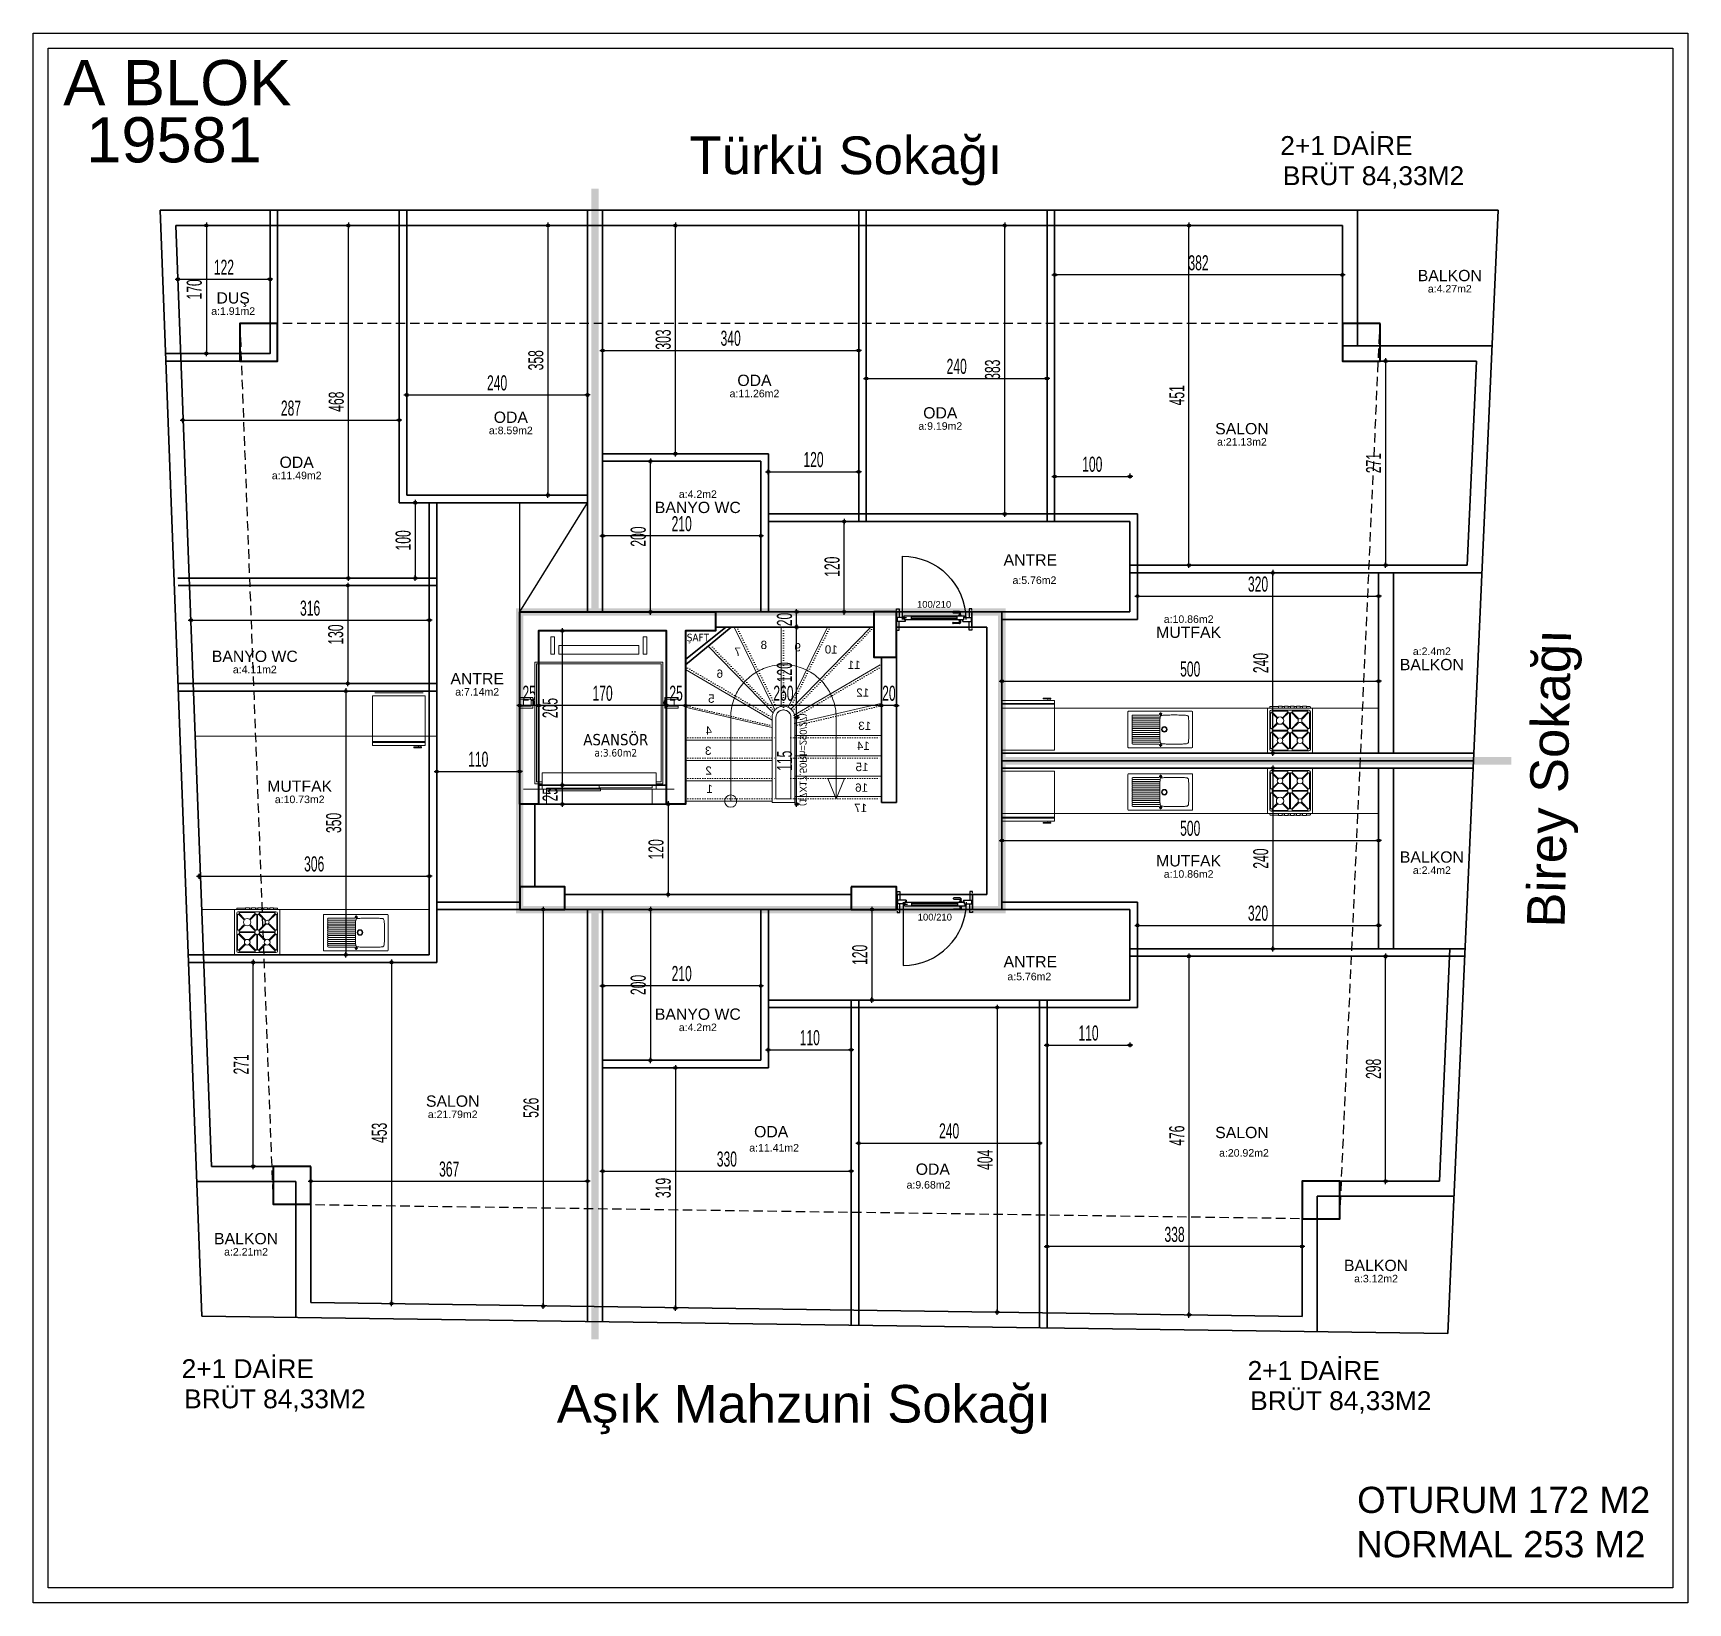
# Model space of a CAD drawing. Extents: x 2485 to 13744, y -6554 to 4135.
# Drawn here: x 7932 to 10128, y -6554 to -4471 of the extents above; entities that cross this region are included whole.
import ezdxf
from ezdxf.enums import TextEntityAlignment as Align

# ---------------------------------------------------------------- set-up
doc = ezdxf.new("R2010")
doc.units = 0
for name, pattern in [('DASHED2', [0.375, 0.25, -0.125]), ('DOT2', [3.175, 0, -3.175]), ('DUZ', [0])]:
    doc.linetypes.add(name, pattern=pattern)
for name, color, linetype in [('alan', 7, 'Continuous'), ('DIM', 7, 'Continuous'), ('duvar-kesim', 250, 'Continuous'), ('kapi', 16, 'Continuous'), ('kapi-yazi', 140, 'Continuous'), ('mahal', 7, 'Continuous'), ('Y-IMAR', 15, 'DUZ')]:
    doc.layers.add(name, color=color, linetype=linetype)
for name, color, linetype, lineweight in [('DUVAR', 4, 'Continuous', 35), ('ince', 203, 'DUZ', 20), ('kolon', 1, 'Continuous', 40), ('MERDIVEN', 161, 'Continuous', 15), ('MIMARI', 2, 'Continuous', 20), ('OLCU10', 2, 'Continuous', 25), ('tefris', 6, 'Continuous', 15), ('YAZI_CADDE_SOKAK_YOL', 3, 'Continuous', 0)]:
    doc.layers.add(name, color=color, linetype=linetype, lineweight=lineweight)
doc.styles.get("Standard").update_dxf_attribs({"font": 'arial.ttf'})
doc.styles.add('STYLE1', font='arial.ttf', dxfattribs={"height": 1})
doc.styles.add('STYLE4', font='comic.ttf', dxfattribs={"height": 9})
doc.styles.add('T', font='ISOt.shx', dxfattribs={"width": 0.6})
doc.styles.add('VAZ', font='tahoma.ttf')
doc.dimstyles.new('DOT2', dxfattribs={"dimtxt": 20, "dimasz": 0.7, "dimexe": 5, "dimexo": 5, "dimgap": 6, "dimtad": 1, "dimdec": 0, "dimdsep": 46, "dimtxsty": 'T', "dimblk1": 'SEL2', "dimblk2": 'SEL2', "dimsah": 1, "dimcen": 0, "dimse1": 1, "dimse2": 1, "dimclrd": 256, "dimclre": 256, "dimclrt": 256, "dimadec": 0, "dimazin": 0, "dimtfac": 1, "dimtdec": 0, "dimtix": 1, "dimtmove": 2, "dimatfit": 3, "dimldrblk": 'SEL2', "dimfxl": 1, "dimtolj": 1, "dimtzin": 0, "dimarcsym": 0})

msp = doc.modelspace()

# ---------------------------------------------------------------- texts
at = {"layer": 'alan'}
for s, p in [('a:4.27m2', (9812.221, -4814.864)), ('a:1.91m2', (8197.392, -4844.546)), ('a:11.26m2', (8889.297, -4953.935)), ('a:8.59m2', (8565.932, -5002.945)), ('a:9.19m2', (9135.945, -4997.071)), ('a:21.13m2', (9536.332, -5018.085)), ('a:11.49m2', (8281.679, -5062.671)), ('a:4.2m2', (8814.134, -5087.452)), ('a:5.76m2', (9260.927, -5201.689)), ('a:10.86m2', (9465.593, -5253.369)), ('a:2.4m2', (9788.435, -5295.979)), ('a:4.11m2', (8226.1, -5320.172)), ('a:7.14m2', (8521.275, -5349.828)), ('a:10.73m2', (8285.688, -5492.507)), ('a:2.4m2', (9788.435, -5586.53)), ('a:10.86m2', (9465.593, -5591.546)), ('a:5.76m2', (9254.14, -5727.589)), ('a:4.2m2', (8814.134, -5795.058)), ('a:21.79m2', (8488.785, -5910.453)), ('a:11.41m2', (8915.432, -5954.895)), ('a:20.92m2', (9539.005, -5961.656)), ('a:9.68m2', (9120.308, -6003.999)), ('a:2.21m2', (8214.487, -6092.95)), ('a:3.12m2', (9714.33, -6128.491))]:
    msp.add_text(s, height=10, dxfattribs=at).set_placement(p, align=Align.CENTER)
at = {"layer": 'kapi-yazi'}
for p in [(9127.709, -5228.816), (9128.709, -5643.816)]:
    msp.add_text('100/210', height=9, dxfattribs=at).set_placement(p, align=Align.MIDDLE_CENTER)
at = {"layer": 'mahal'}
for s, p in [('BALKON', (9812.221, -4799.864)), ('DUŞ', (8197.392, -4829.546)), ('ODA', (8889.297, -4938.935)), ('ODA', (8565.932, -4987.945)), ('ODA', (9135.945, -4982.071)), ('SALON', (9536.332, -5003.085)), ('ODA', (8281.679, -5047.671)), ('BANYO WC', (8814.134, -5107.585)), ('ANTRE', (9255.445, -5177.255)), ('MUTFAK', (9465.593, -5273.242)), ('BANYO WC', (8226.1, -5305.172)), ('BALKON', (9788.435, -5316.112)), ('ANTRE', (8521.275, -5334.828)), ('MUTFAK', (8285.688, -5477.507)), ('BALKON', (9788.435, -5571.53)), ('MUTFAK', (9465.593, -5576.546)), ('ANTRE', (9255.445, -5710.377)), ('BANYO WC', (8814.134, -5780.058)), ('SALON', (8488.785, -5895.453)), ('ODA', (8911.466, -5936.01)), ('SALON', (9536.38, -5937.116)), ('ODA', (9126.038, -5985.782)), ('BALKON', (8214.487, -6077.95)), ('BALKON', (9714.33, -6113.491))]:
    msp.add_text(s, height=15, dxfattribs=at).set_placement(p, align=Align.CENTER)
at = {"layer": 'Y-IMAR', "color": 251, "style": 'STYLE1'}
for s, height, p in [('A BLOK', 60, (7971.871, -4566.354)), ('19581', 60, (8002.411, -4642.231)), ('OTURUM 172 M2', 34.8, (9689.234, -6434.537)), ('NORMAL 253 M2', 34.8, (9688.183, -6493.377))]:
    msp.add_text(s, height=height, dxfattribs=at).set_placement(p)
at = {"layer": 'YAZI_CADDE_SOKAK_YOL', "style": 'STYLE1'}
for s, p in [('Türkü Sokağı', (8803.074, -4657.824, 5374.956)), ('Aşık Mahzuni Sokağı', (8626.905, -6314.616, 10767.876))]:
    msp.add_text(s, height=50, dxfattribs=at).set_placement(p)
at = {"layer": 'YAZI_CADDE_SOKAK_YOL', "color": 6, "style": 'STYLE1'}
for s, p in [('2+1 DAİRE', (9587.198, -4632.327, 5383.938)), ('BRÜT 84,33M2', (9590.655, -4672.421, 5383.938)), ('2+1 DAİRE', (8128.921, -6255.486)), ('2+1 DAİRE', (9543.792, -6257.884, 5383.938)), ('BRÜT 84,33M2', (8132.377, -6295.58)), ('BRÜT 84,33M2', (9547.249, -6297.978, 5383.938))]:
    msp.add_text(s, height=25, dxfattribs=at).set_placement(p)
at = {"layer": 'YAZI_CADDE_SOKAK_YOL', "style": 'STYLE1'}
msp.add_text('Birey Sokağı', height=50, rotation=88.715877, dxfattribs=at).set_placement((9964.534, -5658.092))

# ---------------------------------------------------------------- blocks, each defined once
blk = doc.blocks.new('G$C5A3F1A31')
at = {"layer": 'ince', "ltscale": 0.1}
for p, q in [((175.9, 41.6), (24.3, 41.6)), ((24.3, 20), (24.3, 41.6)), ((99.9, 25.2), (29.9, 25.2)), ((29.9, 21.7), (29.9, 25.2)), ((99.9, 25.2), (99.9, 21.7)), ((175.9, 20), (175.9, 41.6)), ((29.9, 20), (0.5, 20)), ((29.9, 0), (0.5, 0)), ((0.5, 0), (200.5, 0)), ((29.9, 20), (24.3, 20)), ((99.9, 21.7), (29.9, 21.7)), ((29.9, 0), (29.9, 20)), ((169.9, 20), (29.9, 20)), ((169.9, 0), (29.9, 0)), ((98.5, 17.8), (98.5, 21.3)), ((169.9, 21.3), (98.5, 21.3)), ((169.9, 17.8), (98.5, 17.8)), ((169.9, 21.3), (169.9, 17.8)), ((200.5, 20), (169.9, 20)), ((169.9, 0), (169.9, 20)), ((200.5, 0), (169.9, 0))]:
    blk.add_line(p, q, dxfattribs=at)
at = {"layer": 'MIMARI', "ltscale": 0.1}
for p, q in [((36.9, 198.8), (36.9, 222.1)), ((41.6, 222.1), (36.9, 222.1)), ((41.6, 198.8), (41.6, 222.1)), ((159.4, 198.8), (159.4, 222.1)), ((164.1, 222.1), (159.4, 222.1)), ((159.4, 198.8), (159.4, 222.1)), ((164.1, 222.1), (159.4, 222.1)), ((164.1, 198.8), (164.1, 222.1)), ((164.1, 198.8), (164.1, 222.1)), ((36.9, 198.8), (41.6, 198.8)), ((47.5, 198.8), (47.5, 210.5)), ((47.5, 210.5), (153.6, 210.5)), ((47.5, 198.8), (153.6, 198.8)), ((153.6, 198.8), (153.6, 210.5)), ((159.4, 198.8), (164.1, 198.8)), ((-5, 141.6), (12.8, 141.6)), ((-5, 141.6), (-5, 139.3)), ((-5, 139.3), (10.5, 139.3)), ((10.5, 139.3), (10.5, 129.9)), ((12.8, 141.6), (12.8, 127.5)), ((188.2, 141.6), (188.2, 127.5)), ((206, 141.6), (188.2, 141.6)), ((190.5, 139.3), (190.5, 129.9)), ((206, 139.3), (190.5, 139.3)), ((206, 141.6), (206, 139.3)), ((10.5, 129.9), (-5, 129.9)), ((-5, 129.9), (-5, 127.5)), ((12.8, 127.5), (-5, 127.5)), ((188.2, 127.5), (206, 127.5)), ((190.5, 129.9), (206, 129.9)), ((206, 129.9), (206, 127.5))]:
    blk.add_line(p, q, dxfattribs=at)
for points in [[(15.5, 176.5), (15.5, 188.4), (185.5, 188.4), (185.5, 27.1), (175.9, 27.1)], [(24.3, 27.1), (15.5, 27.1), (15.5, 176.5)], [(17.8, 176.5), (17.8, 186.1), (183.2, 186.1), (183.2, 29.4), (175.9, 29.4)], [(24.3, 29.4), (17.8, 29.4), (17.8, 176.5)], [(0.5, 139.3), (0.5, 129.9)], [(200.5, 139.3), (200.5, 129.9)]]:
    blk.add_lwpolyline(points, dxfattribs=at)
for points in [[(12.8, 137), (14, 137), (14, 132), (12.8, 132)], [(14, 135.5), (15.5, 134.6), (15.5, 134.6), (14, 133.6)], [(187, 135.5), (185.5, 134.6), (185.5, 134.6), (187, 133.6)], [(188.2, 137), (187, 137), (187, 132), (188.2, 132)]]:
    blk.add_lwpolyline(points, close=True, dxfattribs=at)
for points in [[(12.8, 137), (14, 137), (12.8, 132), (14, 132)], [(14, 133.6), (15.5, 134.6), (14, 135.5), (15.5, 134.6)], [(187, 133.6), (185.5, 134.6), (187, 135.5), (185.5, 134.6)], [(188.2, 137), (187, 137), (188.2, 132), (187, 132)]]:
    blk.add_solid(points, dxfattribs=at)
blk = doc.blocks.new('SEL2')
at = {"layer": 'OLCU10'}
for p, q in [((5.25, 0), (-5.25, 0)), ((0, 5.25), (0, -3.95))]:
    blk.add_line(p, q, dxfattribs=at)
blk.add_circle((0, 0), 2.75, dxfattribs=at)
blk = doc.blocks.new('*D166')
at = {"layer": 'Defpoints', "color": 0}
for p in [(28.7, 370), (28.7, 165), (60.1, 165)]:
    blk.add_point(p, dxfattribs=at)
at = {"layer": 'DIM', "lineweight": -2}
blk.add_line((60.1, 369.3), (60.1, 165.7), dxfattribs=at)
at = {"layer": 'DIM', "linetype": 'ByBlock', "lineweight": -2, "xscale": 0.7, "yscale": 0.7, "zscale": 0.7}
for p, rotation in [((60.1, 370), 90.00000000000001), ((60.1, 165), 270)]:
    blk.add_blockref('SEL2', p, dxfattribs=dict(at, rotation=rotation))
at = {"layer": 'DIM', "insert": (44.1, 267.5), "char_height": 20, "attachment_point": 5, "rotation": 90, "style": 'T'}
blk.add_mtext('\\A1;205', dxfattribs=at)
blk = doc.blocks.new('801523d012')
at = {"layer": 'DUVAR'}
for p, q in [((397008.2, 4542242), (397068.7, 4542191.7)), ((397015.3, 4542242), (397068.7, 4542198.7))]:
    blk.add_line(p, q, dxfattribs=at)
at = {"layer": 'MERDIVEN', "linetype": 'DOT2'}
for p, q in [((396808.7, 4542137.5), (396923.7, 4542110.8)), ((397068.7, 4542137.5), (396953.7, 4542110.8)), ((396928.7, 4542095), (396808.7, 4542095)), ((397068.7, 4542095), (396948.7, 4542095)), ((396928.7, 4542068), (396808.7, 4542068)), ((397068.7, 4542068), (396948.7, 4542068)), ((396928.7, 4542041), (396808.7, 4542041)), ((397068.7, 4542041), (396948.7, 4542041)), ((396928.7, 4542014), (396808.7, 4542014)), ((397068.7, 4542014), (396948.7, 4542014))]:
    blk.add_line(p, q, dxfattribs=at)
at = {"layer": 'MERDIVEN'}
for p, q in [((396809.4, 4542140.5), (396924.4, 4542113.8)), ((396928.7, 4542122), (396928.7, 4542014)), ((397069.2, 4542135.6), (396953.7, 4542108.8)), ((396923.7, 4542098), (396808.7, 4542098)), ((397068.7, 4542092), (396953.7, 4542092)), ((396923.7, 4542071), (396808.7, 4542071)), ((397068.7, 4542065), (396953.7, 4542065)), ((396923.7, 4542044), (396808.7, 4542044)), ((397068.7, 4542038), (396953.7, 4542038)), ((396923.7, 4542017), (396808.7, 4542017)), ((397068.7, 4542011), (396953.7, 4542011))]:
    blk.add_line(p, q, dxfattribs=at)
at = {"layer": 'MERDIVEN', "linetype": 'DOT2'}
for points in [[(396926.5, 4542130.7), (396818.5, 4542242)], [(396876.7, 4542242), (396929.9, 4542134.1)], [(396938.7, 4542132), (396938.7, 4542242)], [(397000.8, 4542242), (396947.6, 4542134.1)], [(396950.9, 4542130.7), (397036.3, 4542218.6)], [(396808.7, 4542189.2), (396923.7, 4542121.9)], [(397068.7, 4542189.2), (396953.7, 4542121.9)]]:
    blk.add_lwpolyline(points, dxfattribs=at)
at = {"layer": 'MERDIVEN'}
for points in [[(396928.7, 4542132.8), (396822.7, 4542242)], [(396880, 4542242), (396932.6, 4542135.4)], [(396941.7, 4542136.1), (396941.7, 4542242)], [(397004.1, 4542242), (396949.9, 4542132)], [(396952.5, 4542128), (397038.6, 4542216.7)], [(396810.2, 4542191.8), (396925.2, 4542124.5)], [(397068.7, 4542185.8), (396953.7, 4542118.4)], [(396868.7, 4542014), (396857.7, 4542041), (396868.7, 4542041)], [(396868.7, 4542014), (396879.8, 4542041), (396868.7, 4542041)], [(396928.7, 4542014), (396948.7, 4542014)]]:
    blk.add_lwpolyline(points, dxfattribs=at)
blk.add_lwpolyline([(397008.7, 4542011), (397008.7, 4542039), (397008.7, 4542041), (397008.7, 4542068), (397008.7, 4542095), (397008.7, 4542122, 0.086429), (397004.6, 4542145.6, 0.06725), (396996, 4542162.3, 0.076795), (396981.1, 4542177.7, 0.076203), (396962.5, 4542187.8, 0.086852), (396938.7, 4542192, 0.086852), (396915, 4542187.8, 0.076203), (396896.3, 4542177.7, 0.076795), (396881.5, 4542162.3, 0.06725), (396872.9, 4542145.6, 0.086429), (396868.7, 4542122), (396868.7, 4542095), (396868.7, 4542068), (396868.7, 4542041), (396868.7, 4542014)], format="xyb", dxfattribs=at)
for points in [[(396953.7, 4542039), (396953.7, 4542041), (396953.7, 4542068), (396953.7, 4542095), (396953.7, 4542122, 0.086429), (396952.8, 4542127, 0.06725), (396951, 4542130.6, 0.076795), (396947.8, 4542133.9, 0.076203), (396943.8, 4542136.1, 0.086852), (396938.7, 4542137, 0.086852), (396933.6, 4542136.1, 0.076203), (396929.6, 4542133.9, 0.076795), (396926.5, 4542130.6, 0.06725), (396924.6, 4542127, 0.086429), (396923.7, 4542122), (396923.7, 4542095), (396923.7, 4542068), (396923.7, 4542041), (396923.7, 4542009), (396953.7, 4542009)], [(396948.7, 4542039), (396948.7, 4542041), (396948.7, 4542068), (396948.7, 4542095), (396948.7, 4542122, 0.086429), (396948.1, 4542125.4, 0.06725), (396946.9, 4542127.7, 0.076795), (396944.8, 4542129.9, 0.076203), (396942.1, 4542131.4, 0.086852), (396938.7, 4542132, 0.086852), (396935.3, 4542131.4, 0.076203), (396932.7, 4542129.9, 0.076795), (396930.6, 4542127.7, 0.06725), (396929.3, 4542125.4, 0.086429), (396928.7, 4542122), (396928.7, 4542095), (396928.7, 4542068), (396928.7, 4542041), (396928.7, 4542014), (396948.7, 4542014)]]:
    blk.add_lwpolyline(points, format="xyb", close=True, dxfattribs=at)
blk.add_circle((397008.7, 4542011), 8.11, dxfattribs=at)
blk.add_arc((396938.7, 4542122), 10, 0, 180, dxfattribs=at)
for s, p in [('10', (396875.2, 4542212.3)), ('9', (396919.8, 4542215.2)), ('8', (396964.7, 4542218.3)), ('7', (396999.5, 4542209.2)), ('11', (396844.8, 4542191.8)), ('6', (397023.1, 4542180.1)), ('12', (396833.4, 4542155.1)), ('5', (397034.4, 4542146.9)), ('13', (396830.8, 4542110.9)), ('4', (397037.8, 4542104.8)), ('14', (396832.7, 4542084.4)), ('3', (397038.5, 4542077.9)), ('15', (396834.4, 4542056.2)), ('2', (397038, 4542051.6)), ('16', (396834.9, 4542028.9)), ('1', (397036.7, 4542027.4)), ('17', (396836.2, 4542001.9))]:
    blk.add_text(s, height=11, dxfattribs=at).set_placement(p, align=Align.MIDDLE)
at = {"layer": 'MERDIVEN', "style": 'STYLE4'}
blk.add_text('(17X17.50Rh=290/27)', height=9.321, rotation=90, dxfattribs=at).set_placement((396917.1, 4542004.4))
blk = doc.blocks.new('*D167')
at = {"layer": 'Defpoints', "color": 0}
for p in [(353.7, 255), (371.2, 255), (220.2, 140)]:
    blk.add_point(p, dxfattribs=at)
at = {"layer": 'DIM', "lineweight": -2}
blk.add_line((371.2, 140.7), (371.2, 254.3), dxfattribs=at)
at = {"layer": 'DIM', "linetype": 'ByBlock', "lineweight": -2, "xscale": 0.7, "yscale": 0.7, "zscale": 0.7}
for p, rotation in [((371.2, 255), 90), ((371.2, 140), 270)]:
    blk.add_blockref('SEL2', p, dxfattribs=dict(at, rotation=rotation))
at = {"layer": 'DIM', "insert": (355.2, 197.5), "char_height": 20, "attachment_point": 5, "rotation": 90, "style": 'T'}
blk.add_mtext('\\A1;115', dxfattribs=at)
blk = doc.blocks.new('*D168')
at = {"layer": 'Defpoints', "color": 0}
for p in [(337.5, 375), (371.2, 375), (353.7, 255)]:
    blk.add_point(p, dxfattribs=at)
at = {"layer": 'DIM', "lineweight": -2}
blk.add_line((371.2, 255.7), (371.2, 374.3), dxfattribs=at)
at = {"layer": 'DIM', "linetype": 'ByBlock', "lineweight": -2, "xscale": 0.7, "yscale": 0.7, "zscale": 0.7}
for p, rotation in [((371.2, 375), 90), ((371.2, 255), 270)]:
    blk.add_blockref('SEL2', p, dxfattribs=dict(at, rotation=rotation))
at = {"layer": 'DIM', "insert": (355.2, 315), "char_height": 20, "attachment_point": 5, "rotation": 90, "style": 'T'}
blk.add_mtext('\\A1;120', dxfattribs=at)
blk = doc.blocks.new('*D169')
at = {"layer": 'Defpoints', "color": 0}
for p in [(337.5, 395), (337.5, 375), (371.2, 395)]:
    blk.add_point(p, dxfattribs=at)
at = {"layer": 'DIM', "lineweight": -2}
for p, q in [((371.2, 395.7), (371.2, 396.4)), ((371.2, 375), (371.2, 395)), ((371.2, 374.3), (371.2, 373.6))]:
    blk.add_line(p, q, dxfattribs=at)
at = {"layer": 'DIM', "linetype": 'ByBlock', "lineweight": -2, "xscale": 0.7, "yscale": 0.7, "zscale": 0.7}
for p, rotation in [((371.2, 395), 270), ((371.2, 375), 90)]:
    blk.add_blockref('SEL2', p, dxfattribs=dict(at, rotation=rotation))
at = {"layer": 'DIM', "insert": (355.2, 385), "char_height": 20, "attachment_point": 5, "rotation": 90, "style": 'T'}
blk.add_mtext('\\A1;20', dxfattribs=at)
blk = doc.blocks.new('*D170')
at = {"layer": 'Defpoints', "color": 0}
for p in [(52.5, 165), (52.5, 140), (60.1, 140)]:
    blk.add_point(p, dxfattribs=at)
at = {"layer": 'DIM', "lineweight": -2}
for p, q in [((60.1, 165.7), (60.1, 166.4)), ((60.1, 165), (60.1, 140)), ((60.1, 139.3), (60.1, 138.6))]:
    blk.add_line(p, q, dxfattribs=at)
at = {"layer": 'DIM', "linetype": 'ByBlock', "lineweight": -2, "xscale": 0.7, "yscale": 0.7, "zscale": 0.7}
for p, rotation in [((60.1, 165), 270), ((60.1, 140), 90.00000000000001)]:
    blk.add_blockref('SEL2', p, dxfattribs=dict(at, rotation=rotation))
at = {"layer": 'DIM', "insert": (44.1, 152.5), "char_height": 20, "attachment_point": 5, "rotation": 90, "style": 'T'}
blk.add_mtext('\\A1;25', dxfattribs=at)
blk = doc.blocks.new('*D171')
at = {"layer": 'Defpoints', "color": 0}
for p in [(483.7, 271), (483.7, 256.7), (503.7, 241)]:
    blk.add_point(p, dxfattribs=at)
at = {"layer": 'DIM', "lineweight": -2}
for p, q in [((483, 271), (482.3, 271)), ((503.7, 271), (483.7, 271)), ((504.4, 271), (505.1, 271))]:
    blk.add_line(p, q, dxfattribs=at)
at = {"layer": 'DIM', "linetype": 'ByBlock', "lineweight": -2, "xscale": 0.7, "yscale": 0.7, "zscale": 0.7}
blk.add_blockref('SEL2', (483.7, 271), dxfattribs=at)
at = {"layer": 'DIM', "linetype": 'ByBlock', "lineweight": -2, "xscale": 0.7, "yscale": 0.7, "zscale": 0.7, "rotation": 180}
blk.add_blockref('SEL2', (503.7, 271), dxfattribs=at)
at = {"layer": 'DIM', "insert": (493.7, 287), "char_height": 20, "attachment_point": 5, "style": 'T'}
blk.add_mtext('\\A1;20', dxfattribs=at)
blk = doc.blocks.new('*D172')
at = {"layer": 'Defpoints', "color": 0}
for p in [(223.7, 271), (223.7, 245), (483.7, 256.7)]:
    blk.add_point(p, dxfattribs=at)
at = {"layer": 'DIM', "lineweight": -2}
blk.add_line((483, 271), (224.4, 271), dxfattribs=at)
at = {"layer": 'DIM', "linetype": 'ByBlock', "lineweight": -2, "xscale": 0.7, "yscale": 0.7, "zscale": 0.7, "rotation": 180}
blk.add_blockref('SEL2', (223.7, 271), dxfattribs=at)
at = {"layer": 'DIM', "linetype": 'ByBlock', "lineweight": -2, "xscale": 0.7, "yscale": 0.7, "zscale": 0.7}
blk.add_blockref('SEL2', (483.7, 271), dxfattribs=at)
at = {"layer": 'DIM', "insert": (353.7, 287), "char_height": 20, "attachment_point": 5, "style": 'T'}
blk.add_mtext('\\A1;260', dxfattribs=at)
blk = doc.blocks.new('*D173')
at = {"layer": 'Defpoints', "color": 0}
for p in [(198.7, 271), (198.7, 250.3), (223.7, 245)]:
    blk.add_point(p, dxfattribs=at)
at = {"layer": 'DIM', "lineweight": -2}
for p, q in [((198, 271), (197.3, 271)), ((223.7, 271), (198.7, 271)), ((224.4, 271), (225.1, 271))]:
    blk.add_line(p, q, dxfattribs=at)
at = {"layer": 'DIM', "linetype": 'ByBlock', "lineweight": -2, "xscale": 0.7, "yscale": 0.7, "zscale": 0.7}
blk.add_blockref('SEL2', (198.7, 271), dxfattribs=at)
at = {"layer": 'DIM', "linetype": 'ByBlock', "lineweight": -2, "xscale": 0.7, "yscale": 0.7, "zscale": 0.7, "rotation": 180}
blk.add_blockref('SEL2', (223.7, 271), dxfattribs=at)
at = {"layer": 'DIM', "insert": (211.2, 287), "char_height": 20, "attachment_point": 5, "style": 'T'}
blk.add_mtext('\\A1;25', dxfattribs=at)
blk = doc.blocks.new('*D174')
at = {"layer": 'Defpoints', "color": 0}
for p in [(28.7, 271), (28.7, 259), (198.7, 250.3)]:
    blk.add_point(p, dxfattribs=at)
at = {"layer": 'DIM', "lineweight": -2}
blk.add_line((198, 271), (29.4, 271), dxfattribs=at)
at = {"layer": 'DIM', "linetype": 'ByBlock', "lineweight": -2, "xscale": 0.7, "yscale": 0.7, "zscale": 0.7, "rotation": 180}
blk.add_blockref('SEL2', (28.7, 271), dxfattribs=at)
at = {"layer": 'DIM', "linetype": 'ByBlock', "lineweight": -2, "xscale": 0.7, "yscale": 0.7, "zscale": 0.7}
blk.add_blockref('SEL2', (198.7, 271), dxfattribs=at)
at = {"layer": 'DIM', "insert": (113.7, 287), "char_height": 20, "attachment_point": 5, "style": 'T'}
blk.add_mtext('\\A1;170', dxfattribs=at)
blk = doc.blocks.new('*D175')
at = {"layer": 'Defpoints', "color": 0}
for p in [(3.7, 271), (3.7, 259), (28.7, 259)]:
    blk.add_point(p, dxfattribs=at)
at = {"layer": 'DIM', "lineweight": -2}
for p, q in [((3, 271), (2.3, 271)), ((28.7, 271), (3.7, 271)), ((29.4, 271), (30.1, 271))]:
    blk.add_line(p, q, dxfattribs=at)
at = {"layer": 'DIM', "linetype": 'ByBlock', "lineweight": -2, "xscale": 0.7, "yscale": 0.7, "zscale": 0.7}
blk.add_blockref('SEL2', (3.7, 271), dxfattribs=at)
at = {"layer": 'DIM', "linetype": 'ByBlock', "lineweight": -2, "xscale": 0.7, "yscale": 0.7, "zscale": 0.7, "rotation": 180}
blk.add_blockref('SEL2', (28.7, 271), dxfattribs=at)
at = {"layer": 'DIM', "insert": (16.2, 287), "char_height": 20, "attachment_point": 5, "style": 'T'}
blk.add_mtext('\\A1;25', dxfattribs=at)
blk = doc.blocks.new('*D176')
at = {"layer": 'Defpoints', "color": 0}
for p in [(8794.2, -5493.8), (8774.7, -5613.8), (8794.2, -5613.8)]:
    blk.add_point(p, dxfattribs=at)
at = {"layer": 'DIM', "lineweight": -2}
blk.add_line((8774.7, -5494.5), (8774.7, -5613.1), dxfattribs=at)
at = {"layer": 'DIM', "linetype": 'ByBlock', "lineweight": -2, "xscale": 0.7, "yscale": 0.7, "zscale": 0.7}
for p, rotation in [((8774.7, -5493.8), 90), ((8774.7, -5613.8), 270)]:
    blk.add_blockref('SEL2', p, dxfattribs=dict(at, rotation=rotation))
at = {"layer": 'DIM', "insert": (8758.7, -5553.8), "char_height": 20, "attachment_point": 5, "rotation": 90, "style": 'T'}
blk.add_mtext('\\A1;120', dxfattribs=at)
blk = doc.blocks.new('*D180')
at = {"layer": 'Defpoints', "color": 0}
for p in [(8766.3, -5633.8), (8751.1, -5833.8), (8766.3, -5833.8)]:
    blk.add_point(p, dxfattribs=at)
at = {"layer": 'DIM', "lineweight": -2}
blk.add_line((8751.1, -5634.5), (8751.1, -5833.1), dxfattribs=at)
at = {"layer": 'DIM', "linetype": 'ByBlock', "lineweight": -2, "xscale": 0.7, "yscale": 0.7, "zscale": 0.7}
for p, rotation in [((8751.1, -5633.8), 90), ((8751.1, -5833.8), 270)]:
    blk.add_blockref('SEL2', p, dxfattribs=dict(at, rotation=rotation))
at = {"layer": 'DIM', "insert": (8735.1, -5733.8), "char_height": 20, "attachment_point": 5, "rotation": 90, "style": 'T'}
blk.add_mtext('\\A1;200', dxfattribs=at)
blk = doc.blocks.new('*D182')
at = {"layer": 'Defpoints', "color": 0}
for p in [(9026.5, -5633.8), (9036.5, -5753.8), (9045.2, -5753.8)]:
    blk.add_point(p, dxfattribs=at)
at = {"layer": 'DIM', "lineweight": -2}
blk.add_line((9045.2, -5634.5), (9045.2, -5753.1), dxfattribs=at)
at = {"layer": 'DIM', "linetype": 'ByBlock', "lineweight": -2, "xscale": 0.7, "yscale": 0.7, "zscale": 0.7}
for p, rotation in [((9045.2, -5633.8), 90), ((9045.2, -5753.8), 270)]:
    blk.add_blockref('SEL2', p, dxfattribs=dict(at, rotation=rotation))
at = {"layer": 'DIM', "insert": (9029.2, -5693.8), "char_height": 20, "attachment_point": 5, "rotation": 90, "style": 'T'}
blk.add_mtext('\\A1;120', dxfattribs=at)
blk = doc.blocks.new('*D183')
at = {"layer": 'Defpoints', "color": 0}
for p in [(9017.7, -5766.2), (8907.7, -5816.2), (9017.7, -5819.9)]:
    blk.add_point(p, dxfattribs=at)
at = {"layer": 'DIM', "lineweight": -2}
blk.add_line((8908.4, -5819.9), (9017, -5819.9), dxfattribs=at)
at = {"layer": 'DIM', "linetype": 'ByBlock', "lineweight": -2, "xscale": 0.7, "yscale": 0.7, "zscale": 0.7, "rotation": 180}
blk.add_blockref('SEL2', (8907.7, -5819.9), dxfattribs=at)
at = {"layer": 'DIM', "linetype": 'ByBlock', "lineweight": -2, "xscale": 0.7, "yscale": 0.7, "zscale": 0.7}
blk.add_blockref('SEL2', (9017.7, -5819.9), dxfattribs=at)
at = {"layer": 'DIM', "insert": (8962.7, -5803.9), "char_height": 20, "attachment_point": 5, "style": 'T'}
blk.add_mtext('\\A1;110', dxfattribs=at)
blk = doc.blocks.new('*D184')
at = {"layer": 'Defpoints', "color": 0}
for p in [(8687.7, -5978.7), (9017.7, -5978.7), (9017.7, -5981)]:
    blk.add_point(p, dxfattribs=at)
at = {"layer": 'DIM', "lineweight": -2}
blk.add_line((8688.4, -5981), (9017, -5981), dxfattribs=at)
at = {"layer": 'DIM', "linetype": 'ByBlock', "lineweight": -2, "xscale": 0.7, "yscale": 0.7, "zscale": 0.7, "rotation": 180}
blk.add_blockref('SEL2', (8687.7, -5981), dxfattribs=at)
at = {"layer": 'DIM', "linetype": 'ByBlock', "lineweight": -2, "xscale": 0.7, "yscale": 0.7, "zscale": 0.7}
blk.add_blockref('SEL2', (9017.7, -5981), dxfattribs=at)
at = {"layer": 'DIM', "insert": (8852.7, -5965), "char_height": 20, "attachment_point": 5, "style": 'T'}
blk.add_mtext('\\A1;330', dxfattribs=at)
blk = doc.blocks.new('*D185')
at = {"layer": 'Defpoints', "color": 0}
for p in [(8827.7, -5843.8), (8784.3, -6162.6), (8823.3, -6162.6)]:
    blk.add_point(p, dxfattribs=at)
at = {"layer": 'DIM', "lineweight": -2}
blk.add_line((8784.3, -5844.5), (8784.3, -6161.9), dxfattribs=at)
at = {"layer": 'DIM', "linetype": 'ByBlock', "lineweight": -2, "xscale": 0.7, "yscale": 0.7, "zscale": 0.7}
for p, rotation in [((8784.3, -5843.8), 90), ((8784.3, -6162.6), 270)]:
    blk.add_blockref('SEL2', p, dxfattribs=dict(at, rotation=rotation))
at = {"layer": 'DIM', "insert": (8768.3, -6003.2), "char_height": 20, "attachment_point": 5, "rotation": 90, "style": 'T'}
blk.add_mtext('\\A1;319', dxfattribs=at)
blk = doc.blocks.new('*D186')
at = {"layer": 'Defpoints', "color": 0}
for p in [(9585, -5446.3), (9577.4, -5685.8), (9585, -5685.8)]:
    blk.add_point(p, dxfattribs=at)
at = {"layer": 'DIM', "lineweight": -2}
blk.add_line((9577.4, -5447), (9577.4, -5685.1), dxfattribs=at)
at = {"layer": 'DIM', "linetype": 'ByBlock', "lineweight": -2, "xscale": 0.7, "yscale": 0.7, "zscale": 0.7}
for p, rotation in [((9577.4, -5446.3), 90), ((9577.4, -5685.8), 270)]:
    blk.add_blockref('SEL2', p, dxfattribs=dict(at, rotation=rotation))
at = {"layer": 'DIM', "insert": (9561.4, -5566.1), "char_height": 20, "attachment_point": 5, "rotation": 90, "style": 'T'}
blk.add_mtext('\\A1;240', dxfattribs=at)
blk = doc.blocks.new('*D187')
at = {"layer": 'Defpoints', "color": 0}
for p in [(9027.7, -5943.6), (9267.7, -5943.6), (9267.7, -5943.6)]:
    blk.add_point(p, dxfattribs=at)
at = {"layer": 'DIM', "lineweight": -2}
blk.add_line((9028.4, -5943.6), (9267, -5943.6), dxfattribs=at)
at = {"layer": 'DIM', "linetype": 'ByBlock', "lineweight": -2, "xscale": 0.7, "yscale": 0.7, "zscale": 0.7, "rotation": 180}
blk.add_blockref('SEL2', (9027.7, -5943.6), dxfattribs=at)
at = {"layer": 'DIM', "linetype": 'ByBlock', "lineweight": -2, "xscale": 0.7, "yscale": 0.7, "zscale": 0.7}
blk.add_blockref('SEL2', (9267.7, -5943.6), dxfattribs=at)
at = {"layer": 'DIM', "insert": (9147.7, -5927.6), "char_height": 20, "attachment_point": 5, "style": 'T'}
blk.add_mtext('\\A1;240', dxfattribs=at)
blk = doc.blocks.new('*D188')
at = {"layer": 'Defpoints', "color": 0}
for p in [(9487, -5695.8), (9466, -6171.7), (9480.2, -6171.7)]:
    blk.add_point(p, dxfattribs=at)
at = {"layer": 'DIM', "lineweight": -2}
blk.add_line((9466, -5696.5), (9466, -6171), dxfattribs=at)
at = {"layer": 'DIM', "linetype": 'ByBlock', "lineweight": -2, "xscale": 0.7, "yscale": 0.7, "zscale": 0.7}
for p, rotation in [((9466, -5695.8), 90), ((9466, -6171.7), 270)]:
    blk.add_blockref('SEL2', p, dxfattribs=dict(at, rotation=rotation))
at = {"layer": 'DIM', "insert": (9450, -5933.8), "char_height": 20, "attachment_point": 5, "rotation": 90, "style": 'T'}
blk.add_mtext('\\A1;476', dxfattribs=at)
blk = doc.blocks.new('*D189')
at = {"layer": 'Defpoints', "color": 0}
for p in [(9277.7, -6081), (9277.7, -6084), (9616.1, -6084)]:
    blk.add_point(p, dxfattribs=at)
at = {"layer": 'DIM', "lineweight": -2}
blk.add_line((9615.4, -6081), (9278.4, -6081), dxfattribs=at)
at = {"layer": 'DIM', "linetype": 'ByBlock', "lineweight": -2, "xscale": 0.7, "yscale": 0.7, "zscale": 0.7, "rotation": 180}
blk.add_blockref('SEL2', (9277.7, -6081), dxfattribs=at)
at = {"layer": 'DIM', "linetype": 'ByBlock', "lineweight": -2, "xscale": 0.7, "yscale": 0.7, "zscale": 0.7}
blk.add_blockref('SEL2', (9616.1, -6081), dxfattribs=at)
at = {"layer": 'DIM', "insert": (9446.9, -6065), "char_height": 20, "attachment_point": 5, "style": 'T'}
blk.add_mtext('\\A1;338', dxfattribs=at)
blk = doc.blocks.new('*D190')
at = {"layer": 'Defpoints', "color": 0}
for p in [(9387.7, -5775.9), (9277.7, -5795.9), (9387.7, -5813.7)]:
    blk.add_point(p, dxfattribs=at)
at = {"layer": 'DIM', "lineweight": -2}
blk.add_line((9278.4, -5813.7), (9387, -5813.7), dxfattribs=at)
at = {"layer": 'DIM', "linetype": 'ByBlock', "lineweight": -2, "xscale": 0.7, "yscale": 0.7, "zscale": 0.7, "rotation": 180}
blk.add_blockref('SEL2', (9277.7, -5813.7), dxfattribs=at)
at = {"layer": 'DIM', "linetype": 'ByBlock', "lineweight": -2, "xscale": 0.7, "yscale": 0.7, "zscale": 0.7}
blk.add_blockref('SEL2', (9387.7, -5813.7), dxfattribs=at)
at = {"layer": 'DIM', "insert": (9332.7, -5797.7), "char_height": 20, "attachment_point": 5, "style": 'T'}
blk.add_mtext('\\A1;110', dxfattribs=at)
blk = doc.blocks.new('*D192')
at = {"layer": 'Defpoints', "color": 0}
for p in [(9217.7, -5763.8), (9211.4, -6168), (9212.1, -6168)]:
    blk.add_point(p, dxfattribs=at)
at = {"layer": 'DIM', "lineweight": -2}
blk.add_line((9211.4, -5764.5), (9211.4, -6167.3), dxfattribs=at)
at = {"layer": 'DIM', "linetype": 'ByBlock', "lineweight": -2, "xscale": 0.7, "yscale": 0.7, "zscale": 0.7}
for p, rotation in [((9211.4, -5763.8), 90), ((9211.4, -6168), 270)]:
    blk.add_blockref('SEL2', p, dxfattribs=dict(at, rotation=rotation))
at = {"layer": 'DIM', "insert": (9195.4, -5965.9), "char_height": 20, "attachment_point": 5, "rotation": 90, "style": 'T'}
blk.add_mtext('\\A1;404', dxfattribs=at)
blk = doc.blocks.new('*D193')
at = {"layer": 'Defpoints', "color": 0}
for p in [(8687.7, -5734.8), (8687.7, -5833.8), (8897.7, -5833.8)]:
    blk.add_point(p, dxfattribs=at)
at = {"layer": 'DIM', "lineweight": -2}
blk.add_line((8897, -5734.8), (8688.4, -5734.8), dxfattribs=at)
at = {"layer": 'DIM', "linetype": 'ByBlock', "lineweight": -2, "xscale": 0.7, "yscale": 0.7, "zscale": 0.7, "rotation": 180}
blk.add_blockref('SEL2', (8687.7, -5734.8), dxfattribs=at)
at = {"layer": 'DIM', "linetype": 'ByBlock', "lineweight": -2, "xscale": 0.7, "yscale": 0.7, "zscale": 0.7}
blk.add_blockref('SEL2', (8897.7, -5734.8), dxfattribs=at)
at = {"layer": 'DIM', "insert": (8792.7, -5718.8), "char_height": 20, "attachment_point": 5, "style": 'T'}
blk.add_mtext('\\A1;210', dxfattribs=at)
blk = doc.blocks.new('*D194')
at = {"layer": 'Defpoints', "color": 0}
for p in [(9217.7, -5551), (9717.7, -5542), (9717.7, -5551)]:
    blk.add_point(p, dxfattribs=at)
at = {"layer": 'DIM', "lineweight": -2}
blk.add_line((9218.4, -5542), (9717, -5542), dxfattribs=at)
at = {"layer": 'DIM', "linetype": 'ByBlock', "lineweight": -2, "xscale": 0.7, "yscale": 0.7, "zscale": 0.7, "rotation": 180}
blk.add_blockref('SEL2', (9217.7, -5542), dxfattribs=at)
at = {"layer": 'DIM', "linetype": 'ByBlock', "lineweight": -2, "xscale": 0.7, "yscale": 0.7, "zscale": 0.7}
blk.add_blockref('SEL2', (9717.7, -5542), dxfattribs=at)
at = {"layer": 'DIM', "insert": (9467.7, -5526), "char_height": 20, "attachment_point": 5, "style": 'T'}
blk.add_mtext('\\A1;500', dxfattribs=at)
blk = doc.blocks.new('*D195')
at = {"layer": 'Defpoints', "color": 0}
for p in [(9397.7, -5623.8), (9717.7, -5623.8), (9717.7, -5654.7)]:
    blk.add_point(p, dxfattribs=at)
at = {"layer": 'DIM', "lineweight": -2}
blk.add_line((9398.4, -5654.7), (9717, -5654.7), dxfattribs=at)
at = {"layer": 'DIM', "linetype": 'ByBlock', "lineweight": -2, "xscale": 0.7, "yscale": 0.7, "zscale": 0.7, "rotation": 180}
blk.add_blockref('SEL2', (9397.7, -5654.7), dxfattribs=at)
at = {"layer": 'DIM', "linetype": 'ByBlock', "lineweight": -2, "xscale": 0.7, "yscale": 0.7, "zscale": 0.7}
blk.add_blockref('SEL2', (9717.7, -5654.7), dxfattribs=at)
at = {"layer": 'DIM', "insert": (9557.7, -5638.7), "char_height": 20, "attachment_point": 5, "style": 'T'}
blk.add_mtext('\\A1;320', dxfattribs=at)
blk = doc.blocks.new('Buzdlb2')
for p, q in [((-32, 0), (32, 0)), ((35, -4), (-35, -4)), ((-35, -4), (-35, -70)), ((35, -70), (35, -4)), ((35, -65), (-35, -65)), ((-35, -66), (35, -66)), ((-35, -70), (35, -70))]:
    blk.add_line(p, q)
at = {"color": 8}
for p, q in [((-30, -72), (-20, -72)), ((-30, -73), (-30, -72)), ((-20, -73), (-30, -73)), ((-29, -70), (-29, -72)), ((-26, -70), (-26, -72)), ((-20, -72), (-20, -73))]:
    blk.add_line(p, q, dxfattribs=at)
blk = doc.blocks.new('Evye-2')
for p, q in [((-37.5, -23), (-37.5, 23.5)), ((-36.5, 24.5), (47.5, 24.5)), ((5, 19), (5, 23)), ((48.5, -23), (48.5, 23.5)), ((3, 21), (7, 21)), ((3, -20.5), (7, -20.5)), ((5, -22.5), (5, -18.5)), ((-36.5, -24), (47.5, -24))]:
    blk.add_line(p, q)
at = {"color": 8}
for p, q in [((41.7, 16.9366), (5.5459, 16.9366)), ((41.7, 14.3766), (6, 14.3766)), ((41.7, 11.8166), (6, 11.8166)), ((41.7, 9.2566), (6, 9.2566)), ((41.7, 6.6966), (6.0519, 6.6966)), ((41.7, 4.1366), (6.0917, 4.1366)), ((41.7, 1.5766), (6.1117, 1.5766)), ((7, 19.5), (41.7, 19.5)), ((42.9, 18.3), (42.9, 18.1366)), ((42.9, 15.7366), (42.9, 15.5766)), ((42.9, 13.1766), (42.9, 13.0166)), ((42.9, 10.6166), (42.9, 10.4566)), ((42.9, 8.0566), (42.9, 7.8966)), ((42.9, 5.4966), (42.9, 5.3366)), ((42.9, 2.9366), (42.9, 2.7766)), ((42.9, 0.3766), (42.9, 0.2166)), ((41.7, -16.3434), (5.5602, -16.3434)), ((41.7, -8.6634), (6, -8.6634)), ((41.7, -11.2234), (6, -11.2234)), ((41.7, -13.7834), (6, -13.7834)), ((41.7, -6.1034), (6.0537, -6.1034)), ((41.7, -3.5434), (6.0928, -3.5434)), ((41.7, -0.9834), (6.1121, -0.9834)), ((7, -19), (41.7, -19)), ((42.9, -2.1834), (42.9, -2.3434)), ((42.9, -4.7434), (42.9, -4.9034)), ((42.9, -7.3034), (42.9, -7.4634)), ((42.9, -9.8634), (42.9, -10.0234)), ((42.9, -12.4234), (42.9, -12.5834)), ((42.9, -14.9834), (42.9, -15.1434)), ((42.9, -17.5434), (42.9, -17.8))]:
    blk.add_line(p, q, dxfattribs=at)
for centre, radius in [((5, 21), 1.5), ((0, 0), 3.75), ((0, 0), 2.9), ((5, -20.5), 1.5)]:
    blk.add_circle(centre, radius)
for centre, radius, start, end in [((-36.5, 23.5), 1, 90, 180), ((47.5, 23.5), 1, 0, 90), ((299.8725, 0.2501), 332.4869, 178.626321, 180.000028), ((299.8725, 0.2498), 332.4869, 179.999972, 181.373679), ((134.2205, 4.2225), 166.7873, 176.686806, 178.626337), ((34.8012, 9.9778), 67.2016, 174.430498, 176.686733), ((-29.5, 16.5), 2.5831, 90, 180), ((-22.9779, -47.8015), 67.2017, 93.313256, 95.56949), ((-17.2225, -147.2206), 166.7873, 91.373663, 93.313194), ((-13.2502, -312.8726), 332.4869, 89.999972, 91.373679), ((-13.2498, -312.8726), 332.4869, 88.626321, 90.000028), ((-9.2775, -147.2206), 166.7873, 86.686806, 88.626337), ((-3.5221, -47.8011), 67.2014, 84.430506, 86.686741), ((3, 16.5), 2.5831, 0, 90), ((-61.3012, 9.9779), 67.2016, 3.313246, 5.569481), ((-160.7205, 4.2225), 166.7873, 1.373663, 3.313194), ((-326.3726, 0.2498), 332.4869, 358.626321, 0.000028), ((-326.3725, 0.2501), 332.4869, 359.999972, 1.373679), ((134.2205, -3.7226), 166.7873, 181.373663, 183.313194), ((34.8012, -9.4779), 67.2015, 183.313269, 185.569504), ((-29.5, -16), 2.5831, 180, 270), ((-22.9779, 48.3014), 67.2017, 264.43051, 266.686744), ((-17.2225, 147.7205), 166.7873, 266.686806, 268.626337), ((-13.2502, 313.3725), 332.4869, 268.626321, 270.000028), ((-13.2498, 313.3725), 332.4869, 269.999972, 271.373679), ((-9.2775, 147.7205), 166.7873, 271.373663, 273.313194), ((-3.5221, 48.301), 67.2014, 273.313238, 275.569472), ((3, -16), 2.5831, 270, 0), ((-61.3012, -9.478), 67.2015, 354.430518, 356.686753), ((-160.7205, -3.7226), 166.7873, 356.686806, 358.626337), ((-36.5, -23), 1, 180, 270), ((47.5, -23), 1, 270, 0)]:
    blk.add_arc(centre, radius, start, end)
for centre, start, end in [((41.7, 18.3), 0, 90), ((41.7, 18.1366), 270, 0), ((41.7, 15.7366), 0, 90), ((41.7, 15.5766), 270, 0), ((41.7, 13.1766), 0, 90), ((41.7, 13.0166), 270, 0), ((41.7, 10.6166), 0, 90), ((41.7, 10.4566), 270, 0), ((41.7, 8.0566), 0, 90), ((41.7, 7.8966), 270, 0), ((41.7, 5.4966), 0, 90), ((41.7, 5.3366), 270, 0), ((41.7, 2.9366), 0, 90), ((41.7, 2.7766), 270, 0), ((41.7, 0.3766), 0, 90), ((41.7, 0.2166), 270, 0), ((41.7, -2.1834), 0, 90), ((41.7, -2.3434), 270, 0), ((41.7, -4.7434), 0, 90), ((41.7, -4.9034), 270, 0), ((41.7, -7.3034), 0, 90), ((41.7, -7.4634), 270, 0), ((41.7, -9.8634), 0, 90), ((41.7, -10.0234), 270, 0), ((41.7, -12.4234), 0, 90), ((41.7, -12.5834), 270, 0), ((41.7, -14.9834), 0, 90), ((41.7, -15.1434), 270, 0), ((41.7, -17.5434), 0, 90), ((41.7, -17.8), 270, 0)]:
    blk.add_arc(centre, 1.2, start, end, dxfattribs=at)
blk = doc.blocks.new('Firin-2')
at = {"color": 0}
for q in [(-30, -60), (30, 0)]:
    blk.add_line((-30, 0), q, dxfattribs=at)
for p, q in [((-27, -5), (-27, -55)), ((-25, -3), (25, -3)), ((27, -5), (27, -55)), ((30, 0), (30, -60)), ((-30, -60), (30, -60)), ((-25, -57), (25, -57))]:
    blk.add_line(p, q)
at = {"color": 8}
for p, q in [((-26, -7.1213), (-26, -26.3787)), ((-24.2929, -6.4142), (-16.7856, -13.9216)), ((-16.7856, -19.5785), (-24.2929, -27.0858)), ((-23.5858, -5.7071), (-16.0785, -13.2145)), ((-16.0785, -20.2856), (-23.5858, -27.7929)), ((-22.8787, -4), (-3.6214, -4)), ((-16.0785, -13.2145), (-16.7856, -13.9216)), ((-16.7856, -19.5785), (-16.0785, -20.2856)), ((-2.9142, -5.7071), (-10.4216, -13.2145)), ((-10.4216, -13.2145), (-9.7145, -13.9216)), ((-9.7145, -19.5785), (-10.4216, -20.2856)), ((-10.4216, -20.2856), (-2.9142, -27.7929)), ((-2.2071, -6.4142), (-9.7145, -13.9216)), ((-9.7145, -19.5785), (-2.2071, -27.0858)), ((-0.5, -7.1213), (-0.5, -26.3787)), ((0.5, -7.1213), (0.5, -26.3787)), ((9.7144, -13.9216), (2.2071, -6.4142)), ((2.2071, -27.0858), (9.7144, -19.5785)), ((10.4215, -13.2145), (2.9142, -5.7071)), ((2.9142, -27.7929), (10.4215, -20.2856)), ((3.6213, -4), (22.8786, -4)), ((9.7144, -13.9216), (10.4215, -13.2145)), ((10.4215, -20.2856), (9.7144, -19.5785)), ((16.0784, -13.2145), (23.5858, -5.7071)), ((16.7855, -13.9216), (16.0784, -13.2145)), ((16.0784, -20.2856), (16.7855, -19.5785)), ((23.5858, -27.7929), (16.0784, -20.2856)), ((16.7855, -13.9216), (24.2929, -6.4142)), ((24.2929, -27.0858), (16.7855, -19.5785)), ((26, -7.1213), (26, -26.3787)), ((-26, -33.6213), (-26, -52.8787)), ((-24.2929, -32.9142), (-16.0785, -41.1287)), ((-23.5858, -32.2071), (-15.3714, -40.4216)), ((-22.8787, -29.5), (-3.6214, -29.5)), ((-22.8787, -30.5), (-3.6214, -30.5)), ((-16.0785, -41.1287), (-15.3714, -40.4216)), ((-11.1287, -40.4216), (-2.9142, -32.2071)), ((-11.1287, -40.4216), (-10.4216, -41.1287)), ((-10.4216, -41.1287), (-2.2071, -32.9142)), ((-0.5, -33.6213), (-0.5, -52.8787)), ((0.5, -33.6213), (0.5, -52.8787)), ((2.2071, -32.9142), (9.0073, -39.7145)), ((2.9142, -32.2071), (9.7144, -39.0074)), ((3.6213, -29.5), (22.8786, -29.5)), ((3.6213, -30.5), (22.8786, -30.5)), ((9.0073, -39.7145), (9.7144, -39.0074)), ((16.7855, -39.0074), (23.5858, -32.2071)), ((16.7855, -39.0074), (17.4926, -39.7145)), ((17.4926, -39.7145), (24.2929, -32.9142)), ((26, -33.6213), (26, -52.8787)), ((-27, -60.4148), (-27, -61.5)), ((-27, -61.5), (-26.5, -62)), ((-26.5, -62), (-21.6881, -62)), ((-24.2929, -53.5858), (-16.0785, -45.3713)), ((-23.5858, -54.2929), (-15.3714, -46.0785)), ((-22.8787, -56), (-3.6214, -56)), ((-21.6881, -60.4148), (-21.6881, -62.4148)), ((-21.6881, -62.4148), (-16.6881, -62.4148)), ((-16.6881, -60.4148), (-16.6881, -62.4148)), ((-16.6881, -62), (-13.6881, -62)), ((-16.0785, -45.3713), (-15.3714, -46.0785)), ((-13.6881, -60.4148), (-13.6881, -62.4148)), ((-13.6881, -62.4148), (-8.6881, -62.4148)), ((-11.1287, -46.0785), (-10.4216, -45.3713)), ((-11.1287, -46.0785), (-2.9142, -54.2929)), ((-10.4216, -45.3713), (-2.2071, -53.5858)), ((-8.6881, -60.4148), (-8.6881, -62.4148)), ((-8.6881, -62), (-5.6881, -62)), ((-5.6881, -60.4148), (-5.6881, -62.4148)), ((-5.6881, -62.4148), (-0.6881, -62.4148)), ((-0.6881, -60.4148), (-0.6881, -62.4148)), ((-0.6881, -62), (2.3119, -62)), ((2.2071, -53.5858), (9.0073, -46.7856)), ((2.3119, -60.4148), (2.3119, -62.4148)), ((2.3119, -62.4148), (7.3119, -62.4148)), ((2.9142, -54.2929), (9.7144, -47.4927)), ((3.6213, -56), (22.8786, -56)), ((7.3119, -60.4148), (7.3119, -62.4148)), ((7.3119, -62), (10.3119, -62)), ((9.0073, -46.7856), (9.7144, -47.4927)), ((10.3119, -60.4148), (10.3119, -62.4148)), ((10.3119, -62.4148), (15.3119, -62.4148)), ((15.3119, -60.4148), (15.3119, -62.4148)), ((15.3119, -62), (26.5, -62)), ((16.7855, -47.4927), (17.4926, -46.7856)), ((16.7855, -47.4927), (23.5858, -54.2929)), ((17.4926, -46.7856), (24.2929, -53.5858)), ((26.5, -62), (27, -61.5)), ((27, -60.4148), (27, -61.5))]:
    blk.add_line(p, q, dxfattribs=at)
for centre, radius in [((-13.25, -16.75), 3.8928), ((13.25, -16.75), 3.7635), ((-13.25, -43.25), 2.6357), ((13.25, -43.25), 4.8755)]:
    blk.add_circle(centre, radius, dxfattribs=at)
for centre, start, end in [((-25, -5), 90, 180), ((25, -5), 0, 90), ((-25, -55), 180, 270), ((25, -55), 270, 0)]:
    blk.add_arc(centre, 2, start, end)
for centre, start, end in [((-25, -7.1213), 45, 180), ((-22.8787, -5), 90, 225), ((-3.6214, -5), 315, 90), ((-1.5, -7.1213), 0, 135), ((1.5, -7.1213), 45, 180), ((3.6213, -5), 90, 225), ((22.8786, -5), 315, 90), ((25, -7.1213), 0, 135), ((-25, -26.3787), 180, 315), ((-25, -33.6213), 45, 180), ((-22.8787, -28.5), 135, 270), ((-22.8787, -31.5), 90, 225), ((-3.6214, -28.5), 270, 45), ((-3.6214, -31.5), 315, 90), ((-1.5, -26.3787), 225, 0), ((-1.5, -33.6213), 0, 135), ((1.5, -26.3787), 180, 315), ((1.5, -33.6213), 45, 180), ((3.6213, -28.5), 135, 270), ((3.6213, -31.5), 90, 225), ((22.8786, -28.5), 270, 45), ((22.8786, -31.5), 315, 90), ((25, -26.3787), 225, 0), ((25, -33.6213), 0, 135), ((-25, -52.8787), 180, 315), ((-22.8787, -55), 135, 270), ((-3.6214, -55), 270, 45), ((-1.5, -52.8787), 225, 0), ((1.5, -52.8787), 180, 315), ((3.6213, -55), 135, 270), ((22.8786, -55), 270, 45), ((25, -52.8787), 225, 0)]:
    blk.add_arc(centre, 1, start, end, dxfattribs=at)
blk = doc.blocks.new('*D196')
at = {"layer": 'Defpoints', "color": 0}
for p in [(9724.9, -5695.8), (9727, -5695.8), (9724.9, -5994.3)]:
    blk.add_point(p, dxfattribs=at)
at = {"layer": 'DIM', "lineweight": -2}
blk.add_line((9727, -5993.6), (9727, -5696.5), dxfattribs=at)
at = {"layer": 'DIM', "linetype": 'ByBlock', "lineweight": -2, "xscale": 0.7, "yscale": 0.7, "zscale": 0.7}
for p, rotation in [((9727, -5695.8), 90), ((9727, -5994.3), 270)]:
    blk.add_blockref('SEL2', p, dxfattribs=dict(at, rotation=rotation))
at = {"layer": 'DIM', "insert": (9711, -5845.1), "char_height": 20, "attachment_point": 5, "rotation": 90, "style": 'T'}
blk.add_mtext('\\A1;298', dxfattribs=at)
blk = doc.blocks.new('*D197')
at = {"layer": 'Defpoints', "color": 0}
for p in [(8751.1, -5038.8), (8766.3, -5038.8), (8766.3, -5238.8)]:
    blk.add_point(p, dxfattribs=at)
at = {"layer": 'DIM', "lineweight": -2}
blk.add_line((8751.1, -5238.1), (8751.1, -5039.5), dxfattribs=at)
at = {"layer": 'DIM', "linetype": 'ByBlock', "lineweight": -2, "xscale": 0.7, "yscale": 0.7, "zscale": 0.7}
for p, rotation in [((8751.1, -5038.8), 90), ((8751.1, -5238.8), 270)]:
    blk.add_blockref('SEL2', p, dxfattribs=dict(at, rotation=rotation))
at = {"layer": 'DIM', "insert": (8735.1, -5138.8), "char_height": 20, "attachment_point": 5, "rotation": 90, "style": 'T'}
blk.add_mtext('\\A1;200', dxfattribs=at)
blk = doc.blocks.new('*D198')
at = {"layer": 'Defpoints', "color": 0}
for p in [(8999.7, -5118.8), (9008.4, -5118.8), (8979.7, -5238.8)]:
    blk.add_point(p, dxfattribs=at)
at = {"layer": 'DIM', "lineweight": -2}
blk.add_line((9008.4, -5238.1), (9008.4, -5119.5), dxfattribs=at)
at = {"layer": 'DIM', "linetype": 'ByBlock', "lineweight": -2, "xscale": 0.7, "yscale": 0.7, "zscale": 0.7}
for p, rotation in [((9008.4, -5118.8), 90), ((9008.4, -5238.8), 270)]:
    blk.add_blockref('SEL2', p, dxfattribs=dict(at, rotation=rotation))
at = {"layer": 'DIM', "insert": (8992.4, -5178.8), "char_height": 20, "attachment_point": 5, "rotation": 90, "style": 'T'}
blk.add_mtext('\\A1;120', dxfattribs=at)
blk = doc.blocks.new('*D199')
at = {"layer": 'Defpoints', "color": 0}
for p in [(8907.7, -5056.5), (9027.7, -5052.7), (9027.7, -5106.5)]:
    blk.add_point(p, dxfattribs=at)
at = {"layer": 'DIM', "lineweight": -2}
blk.add_line((8908.4, -5052.7), (9027, -5052.7), dxfattribs=at)
at = {"layer": 'DIM', "linetype": 'ByBlock', "lineweight": -2, "xscale": 0.7, "yscale": 0.7, "zscale": 0.7, "rotation": 180}
blk.add_blockref('SEL2', (8907.7, -5052.7), dxfattribs=at)
at = {"layer": 'DIM', "linetype": 'ByBlock', "lineweight": -2, "xscale": 0.7, "yscale": 0.7, "zscale": 0.7}
blk.add_blockref('SEL2', (9027.7, -5052.7), dxfattribs=at)
at = {"layer": 'DIM', "insert": (8967.7, -5036.7), "char_height": 20, "attachment_point": 5, "style": 'T'}
blk.add_mtext('\\A1;120', dxfattribs=at)
blk = doc.blocks.new('*D200')
at = {"layer": 'Defpoints', "color": 0}
for p in [(8687.7, -4893.9), (9027.7, -4891.7), (9027.7, -4893.9)]:
    blk.add_point(p, dxfattribs=at)
at = {"layer": 'DIM', "lineweight": -2}
blk.add_line((8688.4, -4891.7), (9027, -4891.7), dxfattribs=at)
at = {"layer": 'DIM', "linetype": 'ByBlock', "lineweight": -2, "xscale": 0.7, "yscale": 0.7, "zscale": 0.7, "rotation": 180}
blk.add_blockref('SEL2', (8687.7, -4891.7), dxfattribs=at)
at = {"layer": 'DIM', "linetype": 'ByBlock', "lineweight": -2, "xscale": 0.7, "yscale": 0.7, "zscale": 0.7}
blk.add_blockref('SEL2', (9027.7, -4891.7), dxfattribs=at)
at = {"layer": 'DIM', "insert": (8857.7, -4875.7), "char_height": 20, "attachment_point": 5, "style": 'T'}
blk.add_mtext('\\A1;340', dxfattribs=at)
blk = doc.blocks.new('*D201')
at = {"layer": 'Defpoints', "color": 0}
for p in [(8784.3, -4725.8), (8823.5, -4725.8), (8827.7, -5028.8)]:
    blk.add_point(p, dxfattribs=at)
at = {"layer": 'DIM', "lineweight": -2}
blk.add_line((8784.3, -5028.1), (8784.3, -4726.5), dxfattribs=at)
at = {"layer": 'DIM', "linetype": 'ByBlock', "lineweight": -2, "xscale": 0.7, "yscale": 0.7, "zscale": 0.7}
for p, rotation in [((8784.3, -4725.8), 90), ((8784.3, -5028.8), 270)]:
    blk.add_blockref('SEL2', p, dxfattribs=dict(at, rotation=rotation))
at = {"layer": 'DIM', "insert": (8768.3, -4877.3), "char_height": 20, "attachment_point": 5, "rotation": 90, "style": 'T'}
blk.add_mtext('\\A1;303', dxfattribs=at)
blk = doc.blocks.new('*D202')
at = {"layer": 'Defpoints', "color": 0}
for p in [(9577.4, -5186.8), (9585, -5186.8), (9585, -5426.3)]:
    blk.add_point(p, dxfattribs=at)
at = {"layer": 'DIM', "lineweight": -2}
blk.add_line((9577.4, -5425.6), (9577.4, -5187.5), dxfattribs=at)
at = {"layer": 'DIM', "linetype": 'ByBlock', "lineweight": -2, "xscale": 0.7, "yscale": 0.7, "zscale": 0.7}
for p, rotation in [((9577.4, -5186.8), 90), ((9577.4, -5426.3), 270)]:
    blk.add_blockref('SEL2', p, dxfattribs=dict(at, rotation=rotation))
at = {"layer": 'DIM', "insert": (9561.4, -5306.6), "char_height": 20, "attachment_point": 5, "rotation": 90, "style": 'T'}
blk.add_mtext('\\A1;240', dxfattribs=at)
blk = doc.blocks.new('*D203')
at = {"layer": 'Defpoints', "color": 0}
for p in [(9037.7, -4929), (9277.7, -4929), (9277.7, -4929)]:
    blk.add_point(p, dxfattribs=at)
at = {"layer": 'DIM', "lineweight": -2}
blk.add_line((9038.4, -4929), (9277, -4929), dxfattribs=at)
at = {"layer": 'DIM', "linetype": 'ByBlock', "lineweight": -2, "xscale": 0.7, "yscale": 0.7, "zscale": 0.7, "rotation": 180}
blk.add_blockref('SEL2', (9037.7, -4929), dxfattribs=at)
at = {"layer": 'DIM', "linetype": 'ByBlock', "lineweight": -2, "xscale": 0.7, "yscale": 0.7, "zscale": 0.7}
blk.add_blockref('SEL2', (9277.7, -4929), dxfattribs=at)
at = {"layer": 'DIM', "insert": (9157.7, -4913), "char_height": 20, "attachment_point": 5, "style": 'T'}
blk.add_mtext('\\A1;240', dxfattribs=at)
blk = doc.blocks.new('*D204')
at = {"layer": 'Defpoints', "color": 0}
for p in [(9466, -4725.8), (9480.5, -4725.8), (9487, -5176.8)]:
    blk.add_point(p, dxfattribs=at)
at = {"layer": 'DIM', "lineweight": -2}
blk.add_line((9466, -5176.1), (9466, -4726.5), dxfattribs=at)
at = {"layer": 'DIM', "linetype": 'ByBlock', "lineweight": -2, "xscale": 0.7, "yscale": 0.7, "zscale": 0.7}
for p, rotation in [((9466, -4725.8), 90), ((9466, -5176.8), 270)]:
    blk.add_blockref('SEL2', p, dxfattribs=dict(at, rotation=rotation))
at = {"layer": 'DIM', "insert": (9450, -4951.3), "char_height": 20, "attachment_point": 5, "rotation": 90, "style": 'T'}
blk.add_mtext('\\A1;451', dxfattribs=at)
blk = doc.blocks.new('*D205')
at = {"layer": 'Defpoints', "color": 0}
for p in [(9287.7, -4788.7), (9287.7, -4791.6), (9669.6, -4788.7)]:
    blk.add_point(p, dxfattribs=at)
at = {"layer": 'DIM', "lineweight": -2}
blk.add_line((9668.9, -4791.6), (9288.4, -4791.6), dxfattribs=at)
at = {"layer": 'DIM', "linetype": 'ByBlock', "lineweight": -2, "xscale": 0.7, "yscale": 0.7, "zscale": 0.7}
blk.add_blockref('SEL2', (9669.6, -4791.6), dxfattribs=at)
at = {"layer": 'DIM', "linetype": 'ByBlock', "lineweight": -2, "xscale": 0.7, "yscale": 0.7, "zscale": 0.7, "rotation": 180}
blk.add_blockref('SEL2', (9287.7, -4791.6), dxfattribs=at)
at = {"layer": 'DIM', "insert": (9478.7, -4775.6), "char_height": 20, "attachment_point": 5, "style": 'T'}
blk.add_mtext('\\A1;382', dxfattribs=at)
blk = doc.blocks.new('*D206')
at = {"layer": 'Defpoints', "color": 0}
for p in [(9387.7, -5058.9), (9287.7, -5076.7), (9387.7, -5096.7)]:
    blk.add_point(p, dxfattribs=at)
at = {"layer": 'DIM', "lineweight": -2}
blk.add_line((9288.4, -5058.9), (9387, -5058.9), dxfattribs=at)
at = {"layer": 'DIM', "linetype": 'ByBlock', "lineweight": -2, "xscale": 0.7, "yscale": 0.7, "zscale": 0.7, "rotation": 180}
blk.add_blockref('SEL2', (9287.7, -5058.9), dxfattribs=at)
at = {"layer": 'DIM', "linetype": 'ByBlock', "lineweight": -2, "xscale": 0.7, "yscale": 0.7, "zscale": 0.7}
blk.add_blockref('SEL2', (9387.7, -5058.9), dxfattribs=at)
at = {"layer": 'DIM', "insert": (9337.7, -5042.9), "char_height": 20, "attachment_point": 5, "style": 'T'}
blk.add_mtext('\\A1;100', dxfattribs=at)
blk = doc.blocks.new('*D207')
at = {"layer": 'Defpoints', "color": 0}
for p in [(9221.4, -4725.8), (9222.4, -4725.8), (9227.7, -5108.8)]:
    blk.add_point(p, dxfattribs=at)
at = {"layer": 'DIM', "lineweight": -2}
blk.add_line((9221.4, -5108.1), (9221.4, -4726.5), dxfattribs=at)
at = {"layer": 'DIM', "linetype": 'ByBlock', "lineweight": -2, "xscale": 0.7, "yscale": 0.7, "zscale": 0.7}
for p, rotation in [((9221.4, -4725.8), 90), ((9221.4, -5108.8), 270)]:
    blk.add_blockref('SEL2', p, dxfattribs=dict(at, rotation=rotation))
at = {"layer": 'DIM', "insert": (9205.4, -4917.3), "char_height": 20, "attachment_point": 5, "rotation": 90, "style": 'T'}
blk.add_mtext('\\A1;383', dxfattribs=at)
blk = doc.blocks.new('*D208')
at = {"layer": 'Defpoints', "color": 0}
for p in [(8687.7, -5038.8), (8897.7, -5038.8), (8687.7, -5137.8)]:
    blk.add_point(p, dxfattribs=at)
at = {"layer": 'DIM', "lineweight": -2}
blk.add_line((8897, -5137.8), (8688.4, -5137.8), dxfattribs=at)
at = {"layer": 'DIM', "linetype": 'ByBlock', "lineweight": -2, "xscale": 0.7, "yscale": 0.7, "zscale": 0.7, "rotation": 180}
blk.add_blockref('SEL2', (8687.7, -5137.8), dxfattribs=at)
at = {"layer": 'DIM', "linetype": 'ByBlock', "lineweight": -2, "xscale": 0.7, "yscale": 0.7, "zscale": 0.7}
blk.add_blockref('SEL2', (8897.7, -5137.8), dxfattribs=at)
at = {"layer": 'DIM', "insert": (8792.7, -5121.8), "char_height": 20, "attachment_point": 5, "style": 'T'}
blk.add_mtext('\\A1;210', dxfattribs=at)
blk = doc.blocks.new('*D209')
at = {"layer": 'Defpoints', "color": 0}
for p in [(9217.7, -5321.7), (9717.7, -5321.7), (9717.7, -5330.7)]:
    blk.add_point(p, dxfattribs=at)
at = {"layer": 'DIM', "lineweight": -2}
blk.add_line((9218.4, -5330.7), (9717, -5330.7), dxfattribs=at)
at = {"layer": 'DIM', "linetype": 'ByBlock', "lineweight": -2, "xscale": 0.7, "yscale": 0.7, "zscale": 0.7, "rotation": 180}
blk.add_blockref('SEL2', (9217.7, -5330.7), dxfattribs=at)
at = {"layer": 'DIM', "linetype": 'ByBlock', "lineweight": -2, "xscale": 0.7, "yscale": 0.7, "zscale": 0.7}
blk.add_blockref('SEL2', (9717.7, -5330.7), dxfattribs=at)
at = {"layer": 'DIM', "insert": (9467.7, -5314.7), "char_height": 20, "attachment_point": 5, "style": 'T'}
blk.add_mtext('\\A1;500', dxfattribs=at)
blk = doc.blocks.new('*D210')
at = {"layer": 'Defpoints', "color": 0}
for p in [(9717.7, -5218), (9397.7, -5248.8), (9717.7, -5248.8)]:
    blk.add_point(p, dxfattribs=at)
at = {"layer": 'DIM', "lineweight": -2}
blk.add_line((9398.4, -5218), (9717, -5218), dxfattribs=at)
at = {"layer": 'DIM', "linetype": 'ByBlock', "lineweight": -2, "xscale": 0.7, "yscale": 0.7, "zscale": 0.7, "rotation": 180}
blk.add_blockref('SEL2', (9397.7, -5218), dxfattribs=at)
at = {"layer": 'DIM', "linetype": 'ByBlock', "lineweight": -2, "xscale": 0.7, "yscale": 0.7, "zscale": 0.7}
blk.add_blockref('SEL2', (9717.7, -5218), dxfattribs=at)
at = {"layer": 'DIM', "insert": (9557.7, -5202), "char_height": 20, "attachment_point": 5, "style": 'T'}
blk.add_mtext('\\A1;320', dxfattribs=at)
blk = doc.blocks.new('*D211')
at = {"layer": 'Defpoints', "color": 0}
for p in [(9724.9, -4905.8), (9724.9, -5176.8), (9727, -5176.8)]:
    blk.add_point(p, dxfattribs=at)
at = {"layer": 'DIM', "lineweight": -2}
blk.add_line((9727, -4906.5), (9727, -5176.1), dxfattribs=at)
at = {"layer": 'DIM', "linetype": 'ByBlock', "lineweight": -2, "xscale": 0.7, "yscale": 0.7, "zscale": 0.7}
for p, rotation in [((9727, -4905.8), 90), ((9727, -5176.8), 270)]:
    blk.add_blockref('SEL2', p, dxfattribs=dict(at, rotation=rotation))
at = {"layer": 'DIM', "insert": (9711, -5041.3), "char_height": 20, "attachment_point": 5, "rotation": 90, "style": 'T'}
blk.add_mtext('\\A1;271', dxfattribs=at)
blk = doc.blocks.new('fm-door1')
at = {"linetype": 'Continuous'}
for p, q in [((0, 2.5), (0, -2.5)), ((10, 2.5), (0, 2.5)), ((8, 3.2), (8, 0)), ((8.4, 2.8), (12.8, 2.8)), ((9, 5), (91, 5)), ((9, 5), (9, 3)), ((10, 3), (9, 3)), ((10, 3), (10, -0.5)), ((10, 3), (10, -0.5)), ((10, 0), (90, 0)), ((19, 5), (19, 0)), ((81, 5), (81, 0)), ((91, 3), (90, 3)), ((90, 3), (90, -0.5)), ((90, 2.5), (100, 2.5)), ((91, 5), (91, 3)), ((100, 2.5), (100, -2.5)), ((11, -2.5), (0, -2.5)), ((10, -0.5), (11, -0.5)), ((11, -0.5), (10, -0.5)), ((11, -0.5), (11, -2.5)), ((11, -2.5), (11, -0.5)), ((89, -2.5), (89, -0.5)), ((89, -0.5), (90, -0.5)), ((89, -2.5), (100, -2.5))]:
    blk.add_line(p, q, dxfattribs=at)
at = {"color": 8, "linetype": 'Continuous'}
for p, q in [((19, 3.5), (81, 3.5)), ((19, 1.5), (81, 1.5))]:
    blk.add_line(p, q, dxfattribs=at)
at = {"linetype": 'Continuous'}
for points in [[(85.8, 5.8), (85.8, 8.9, 0.414214), (84.2, 10.4), (75.9, 10.4, 1), (75.9, 8.9), (83.5, 8.9, -0.414214), (84.2, 8.1), (84.2, 5.8)], [(85.8, -0.8), (85.8, -3.9, -0.414214), (84.2, -5.4), (75.9, -5.4, -1), (75.9, -3.9), (83.5, -3.9, 0.414214), (84.2, -3.1), (84.2, -0.8)]]:
    blk.add_lwpolyline(points, format="xyb", dxfattribs=at)
for points in [[(86.9, 5), (86.9, 5.8), (83.1, 5.8), (83.1, 5)], [(86.9, 0), (86.9, -0.8), (83.1, -0.8), (83.1, 0)]]:
    blk.add_lwpolyline(points, dxfattribs=at)
blk.add_circle((8.4, 3.2), 0.426, dxfattribs=at)
blk = doc.blocks.new('*D212')
at = {"layer": 'Defpoints', "color": 0}
for p in [(8467.7, -5419.4), (8577.7, -5419.4), (8577.7, -5450.4)]:
    blk.add_point(p, dxfattribs=at)
at = {"layer": 'DIM', "lineweight": -2}
blk.add_line((8468.4, -5450.4), (8577, -5450.4), dxfattribs=at)
at = {"layer": 'DIM', "linetype": 'ByBlock', "lineweight": -2, "xscale": 0.7, "yscale": 0.7, "zscale": 0.7}
blk.add_blockref('SEL2', (8577.7, -5450.4), dxfattribs=at)
at = {"layer": 'DIM', "linetype": 'ByBlock', "lineweight": -2, "xscale": 0.7, "yscale": 0.7, "zscale": 0.7, "rotation": 180}
blk.add_blockref('SEL2', (8467.7, -5450.4), dxfattribs=at)
at = {"layer": 'DIM', "insert": (8522.7, -5434.4), "char_height": 20, "attachment_point": 5, "style": 'T'}
blk.add_mtext('\\A1;110', dxfattribs=at)
blk = doc.blocks.new('*D213')
at = {"layer": 'Defpoints', "color": 0}
for p in [(8353.2, -5343.8), (8346.9, -5693.8), (8353.2, -5693.8)]:
    blk.add_point(p, dxfattribs=at)
at = {"layer": 'DIM', "lineweight": -2}
blk.add_line((8346.9, -5344.5), (8346.9, -5693.1), dxfattribs=at)
at = {"layer": 'DIM', "linetype": 'ByBlock', "lineweight": -2, "xscale": 0.7, "yscale": 0.7, "zscale": 0.7}
for p, rotation in [((8346.9, -5343.8), 90), ((8346.9, -5693.8), 270)]:
    blk.add_blockref('SEL2', p, dxfattribs=dict(at, rotation=rotation))
at = {"layer": 'DIM', "insert": (8330.9, -5518.8), "char_height": 20, "attachment_point": 5, "rotation": 90, "style": 'T'}
blk.add_mtext('\\A1;350', dxfattribs=at)
blk = doc.blocks.new('*D214')
at = {"layer": 'Defpoints', "color": 0}
for p in [(8152.2, -5542.7), (8457.7, -5542.7), (8457.7, -5589.3)]:
    blk.add_point(p, dxfattribs=at)
at = {"layer": 'DIM', "lineweight": -2}
blk.add_line((8152.9, -5589.3), (8457, -5589.3), dxfattribs=at)
at = {"layer": 'DIM', "linetype": 'ByBlock', "lineweight": -2, "xscale": 0.7, "yscale": 0.7, "zscale": 0.7, "rotation": 180}
blk.add_blockref('SEL2', (8152.2, -5589.3), dxfattribs=at)
at = {"layer": 'DIM', "linetype": 'ByBlock', "lineweight": -2, "xscale": 0.7, "yscale": 0.7, "zscale": 0.7}
blk.add_blockref('SEL2', (8457.7, -5589.3), dxfattribs=at)
at = {"layer": 'DIM', "insert": (8304.9, -5573.3), "char_height": 20, "attachment_point": 5, "style": 'T'}
blk.add_mtext('\\A1;306', dxfattribs=at)
blk = doc.blocks.new('*D215')
at = {"layer": 'Defpoints', "color": 0}
for p in [(8427.7, -4946.1), (8667.7, -4946.1), (8667.7, -4950.9)]:
    blk.add_point(p, dxfattribs=at)
at = {"layer": 'DIM', "lineweight": -2}
blk.add_line((8428.4, -4950.9), (8667, -4950.9), dxfattribs=at)
at = {"layer": 'DIM', "linetype": 'ByBlock', "lineweight": -2, "xscale": 0.7, "yscale": 0.7, "zscale": 0.7, "rotation": 180}
blk.add_blockref('SEL2', (8427.7, -4950.9), dxfattribs=at)
at = {"layer": 'DIM', "linetype": 'ByBlock', "lineweight": -2, "xscale": 0.7, "yscale": 0.7, "zscale": 0.7}
blk.add_blockref('SEL2', (8667.7, -4950.9), dxfattribs=at)
at = {"layer": 'DIM', "insert": (8547.7, -4934.9), "char_height": 20, "attachment_point": 5, "style": 'T'}
blk.add_mtext('\\A1;240', dxfattribs=at)
blk = doc.blocks.new('*D216')
at = {"layer": 'Defpoints', "color": 0}
for p in [(8367.7, -5203.8), (8349.6, -5333.8), (8367.7, -5333.8)]:
    blk.add_point(p, dxfattribs=at)
at = {"layer": 'DIM', "lineweight": -2}
blk.add_line((8349.6, -5204.5), (8349.6, -5333.1), dxfattribs=at)
at = {"layer": 'DIM', "linetype": 'ByBlock', "lineweight": -2, "xscale": 0.7, "yscale": 0.7, "zscale": 0.7}
for p, rotation in [((8349.6, -5203.8), 90), ((8349.6, -5333.8), 270)]:
    blk.add_blockref('SEL2', p, dxfattribs=dict(at, rotation=rotation))
at = {"layer": 'DIM', "insert": (8333.6, -5268.8), "char_height": 20, "attachment_point": 5, "rotation": 90, "style": 'T'}
blk.add_mtext('\\A1;130', dxfattribs=at)
blk = doc.blocks.new('*D217')
at = {"layer": 'Defpoints', "color": 0}
for p in [(8557.6, -4725.8), (8557.6, -5083.8), (8615.2, -5083.8)]:
    blk.add_point(p, dxfattribs=at)
at = {"layer": 'DIM', "lineweight": -2}
blk.add_line((8615.2, -4726.5), (8615.2, -5083.1), dxfattribs=at)
at = {"layer": 'DIM', "linetype": 'ByBlock', "lineweight": -2, "xscale": 0.7, "yscale": 0.7, "zscale": 0.7}
for p, rotation in [((8615.2, -4725.8), 90), ((8615.2, -5083.8), 270)]:
    blk.add_blockref('SEL2', p, dxfattribs=dict(at, rotation=rotation))
at = {"layer": 'DIM', "insert": (8599.2, -4904.8), "char_height": 20, "attachment_point": 5, "rotation": 90, "style": 'T'}
blk.add_mtext('\\A1;358', dxfattribs=at)
blk = doc.blocks.new('*D218')
at = {"layer": 'Defpoints', "color": 0}
for p in [(8437.3, -5093.8), (8437.3, -5193.8), (8439.1, -5193.8)]:
    blk.add_point(p, dxfattribs=at)
at = {"layer": 'DIM', "lineweight": -2}
blk.add_line((8439.1, -5094.5), (8439.1, -5193.1), dxfattribs=at)
at = {"layer": 'DIM', "linetype": 'ByBlock', "lineweight": -2, "xscale": 0.7, "yscale": 0.7, "zscale": 0.7}
for p, rotation in [((8439.1, -5093.8), 90), ((8439.1, -5193.8), 270)]:
    blk.add_blockref('SEL2', p, dxfattribs=dict(at, rotation=rotation))
at = {"layer": 'DIM', "insert": (8423.1, -5143.8), "char_height": 20, "attachment_point": 5, "rotation": 90, "style": 'T'}
blk.add_mtext('\\A1;100', dxfattribs=at)
blk = doc.blocks.new('*D219')
at = {"layer": 'Defpoints', "color": 0}
for p in [(8130.5, -4970.3), (8417.7, -4970.3), (8417.7, -4984.4)]:
    blk.add_point(p, dxfattribs=at)
at = {"layer": 'DIM', "lineweight": -2}
blk.add_line((8131.2, -4984.4), (8417, -4984.4), dxfattribs=at)
at = {"layer": 'DIM', "linetype": 'ByBlock', "lineweight": -2, "xscale": 0.7, "yscale": 0.7, "zscale": 0.7, "rotation": 180}
blk.add_blockref('SEL2', (8130.5, -4984.4), dxfattribs=at)
at = {"layer": 'DIM', "linetype": 'ByBlock', "lineweight": -2, "xscale": 0.7, "yscale": 0.7, "zscale": 0.7}
blk.add_blockref('SEL2', (8417.7, -4984.4), dxfattribs=at)
at = {"layer": 'DIM', "insert": (8274.1, -4968.4), "char_height": 20, "attachment_point": 5, "style": 'T'}
blk.add_mtext('\\A1;287', dxfattribs=at)
blk = doc.blocks.new('*D220')
at = {"layer": 'Defpoints', "color": 0}
for p in [(8322.7, -4725.8), (8350.3, -4725.8), (8322.7, -5193.8)]:
    blk.add_point(p, dxfattribs=at)
at = {"layer": 'DIM', "lineweight": -2}
blk.add_line((8350.3, -5193.1), (8350.3, -4726.5), dxfattribs=at)
at = {"layer": 'DIM', "linetype": 'ByBlock', "lineweight": -2, "xscale": 0.7, "yscale": 0.7, "zscale": 0.7}
for p, rotation in [((8350.3, -4725.8), 90), ((8350.3, -5193.8), 270)]:
    blk.add_blockref('SEL2', p, dxfattribs=dict(at, rotation=rotation))
at = {"layer": 'DIM', "insert": (8334.3, -4959.8), "char_height": 20, "attachment_point": 5, "rotation": 90, "style": 'T'}
blk.add_mtext('\\A1;468', dxfattribs=at)
blk = doc.blocks.new('*D222')
at = {"layer": 'Defpoints', "color": 0}
for p in [(8300.4, -5974.5), (8667.7, -5974.5), (8667.7, -5994.3)]:
    blk.add_point(p, dxfattribs=at)
at = {"layer": 'DIM', "lineweight": -2}
blk.add_line((8301.1, -5994.3), (8667, -5994.3), dxfattribs=at)
at = {"layer": 'DIM', "linetype": 'ByBlock', "lineweight": -2, "xscale": 0.7, "yscale": 0.7, "zscale": 0.7, "rotation": 180}
blk.add_blockref('SEL2', (8300.4, -5994.3), dxfattribs=at)
at = {"layer": 'DIM', "linetype": 'ByBlock', "lineweight": -2, "xscale": 0.7, "yscale": 0.7, "zscale": 0.7}
blk.add_blockref('SEL2', (8667.7, -5994.3), dxfattribs=at)
at = {"layer": 'DIM', "insert": (8484.1, -5978.3), "char_height": 20, "attachment_point": 5, "style": 'T'}
blk.add_mtext('\\A1;367', dxfattribs=at)
blk = doc.blocks.new('*D223')
at = {"layer": 'Defpoints', "color": 0}
for p in [(8386.5, -5703.8), (8380.2, -6156.4), (8407.5, -6156.4)]:
    blk.add_point(p, dxfattribs=at)
at = {"layer": 'DIM', "lineweight": -2}
blk.add_line((8407.5, -5704.5), (8407.5, -6155.7), dxfattribs=at)
at = {"layer": 'DIM', "linetype": 'ByBlock', "lineweight": -2, "xscale": 0.7, "yscale": 0.7, "zscale": 0.7}
for p, rotation in [((8407.5, -5703.8), 90), ((8407.5, -6156.4), 270)]:
    blk.add_blockref('SEL2', p, dxfattribs=dict(at, rotation=rotation))
at = {"layer": 'DIM', "insert": (8391.5, -5930.1), "char_height": 20, "attachment_point": 5, "rotation": 90, "style": 'T'}
blk.add_mtext('\\A1;453', dxfattribs=at)
blk = doc.blocks.new('*D224')
at = {"layer": 'Defpoints', "color": 0}
for p in [(8212.4, -5703.8), (8223.9, -5703.8), (8212.4, -5974.5)]:
    blk.add_point(p, dxfattribs=at)
at = {"layer": 'DIM', "lineweight": -2}
blk.add_line((8223.9, -5973.8), (8223.9, -5704.5), dxfattribs=at)
at = {"layer": 'DIM', "linetype": 'ByBlock', "lineweight": -2, "xscale": 0.7, "yscale": 0.7, "zscale": 0.7}
for p, rotation in [((8223.9, -5703.8), 90), ((8223.9, -5974.5), 270)]:
    blk.add_blockref('SEL2', p, dxfattribs=dict(at, rotation=rotation))
at = {"layer": 'DIM', "insert": (8207.9, -5839.2), "char_height": 20, "attachment_point": 5, "rotation": 90, "style": 'T'}
blk.add_mtext('\\A1;271', dxfattribs=at)
blk = doc.blocks.new('*D225')
at = {"layer": 'Defpoints', "color": 0}
for p in [(8637.7, -5633.8), (8608.8, -6159.9), (8630.4, -6159.9)]:
    blk.add_point(p, dxfattribs=at)
at = {"layer": 'DIM', "lineweight": -2}
blk.add_line((8608.8, -5634.5), (8608.8, -6159.2), dxfattribs=at)
at = {"layer": 'DIM', "linetype": 'ByBlock', "lineweight": -2, "xscale": 0.7, "yscale": 0.7, "zscale": 0.7}
for p, rotation in [((8608.8, -5633.8), 90), ((8608.8, -6159.9), 270)]:
    blk.add_blockref('SEL2', p, dxfattribs=dict(at, rotation=rotation))
at = {"layer": 'DIM', "insert": (8592.8, -5896.8), "char_height": 20, "attachment_point": 5, "rotation": 90, "style": 'T'}
blk.add_mtext('\\A1;526', dxfattribs=at)
blk = doc.blocks.new('*D272')
at = {"layer": 'Defpoints', "color": 0}
for p in [(8124, -4796.8), (8246.3, -4796.8), (8246.3, -4797.4)]:
    blk.add_point(p, dxfattribs=at)
at = {"layer": 'DIM', "lineweight": -2}
blk.add_line((8124.7, -4797.4), (8245.6, -4797.4), dxfattribs=at)
at = {"layer": 'DIM', "linetype": 'ByBlock', "lineweight": -2, "xscale": 0.7, "yscale": 0.7, "zscale": 0.7, "rotation": 180}
blk.add_blockref('SEL2', (8124, -4797.4), dxfattribs=at)
at = {"layer": 'DIM', "linetype": 'ByBlock', "lineweight": -2, "xscale": 0.7, "yscale": 0.7, "zscale": 0.7}
blk.add_blockref('SEL2', (8246.3, -4797.4), dxfattribs=at)
at = {"layer": 'DIM', "insert": (8185.1, -4781.4), "char_height": 20, "attachment_point": 5, "style": 'T'}
blk.add_mtext('\\A1;122', dxfattribs=at)
blk = doc.blocks.new('*D273')
at = {"layer": 'Defpoints', "color": 0}
for p in [(8157, -4725.8), (8157, -4895.8), (8161.8, -4895.8)]:
    blk.add_point(p, dxfattribs=at)
at = {"layer": 'DIM', "lineweight": -2}
blk.add_line((8161.8, -4726.5), (8161.8, -4895.1), dxfattribs=at)
at = {"layer": 'DIM', "linetype": 'ByBlock', "lineweight": -2, "xscale": 0.7, "yscale": 0.7, "zscale": 0.7}
for p, rotation in [((8161.8, -4725.8), 90), ((8161.8, -4895.8), 270)]:
    blk.add_blockref('SEL2', p, dxfattribs=dict(at, rotation=rotation))
at = {"layer": 'DIM', "insert": (8145.8, -4810.8), "char_height": 20, "attachment_point": 5, "rotation": 90, "style": 'T'}
blk.add_mtext('\\A1;170', dxfattribs=at)
blk = doc.blocks.new('*D274')
at = {"layer": 'Defpoints', "color": 0}
for p in [(8141.3, -5254.7), (8457.7, -5249.9), (8457.7, -5254.7)]:
    blk.add_point(p, dxfattribs=at)
at = {"layer": 'DIM', "lineweight": -2}
blk.add_line((8142, -5249.9), (8457, -5249.9), dxfattribs=at)
at = {"layer": 'DIM', "linetype": 'ByBlock', "lineweight": -2, "xscale": 0.7, "yscale": 0.7, "zscale": 0.7, "rotation": 180}
blk.add_blockref('SEL2', (8141.3, -5249.9), dxfattribs=at)
at = {"layer": 'DIM', "linetype": 'ByBlock', "lineweight": -2, "xscale": 0.7, "yscale": 0.7, "zscale": 0.7}
blk.add_blockref('SEL2', (8457.7, -5249.9), dxfattribs=at)
at = {"layer": 'DIM', "insert": (8299.5, -5233.9), "char_height": 20, "attachment_point": 5, "style": 'T'}
blk.add_mtext('\\A1;316', dxfattribs=at)
blk = doc.blocks.new('G$C203B73F5')
at = {"layer": 'DUVAR'}
for p, q in [((263.7, 395), (643.7, 395)), ((263.7, 375), (473.7, 375)), ((503.7, 395), (503.7, 142)), ((503.7, 375), (623.7, 375)), ((623.7, 375), (623.7, 20)), ((643.7, 395), (643.7, 0)), ((483.7, 335), (483.7, 142)), ((198.7, 165), (28.7, 165)), ((3.7, 140), (3.7, 30)), ((23.7, 140), (23.7, 30)), ((198.7, 140), (28.7, 140)), ((483.7, 142), (503.7, 142)), ((3.7, 30), (3.7, 0)), ((63.7, 20), (443.7, 20)), ((63.7, 0), (643.7, 0)), ((503.7, 20), (623.7, 20))]:
    blk.add_line(p, q, dxfattribs=at)
at = {"layer": 'kolon', "linetype": 'ByBlock'}
blk.add_lwpolyline([(223.7, 395), (263.7, 395), (263.7, 370), (223.7, 370), (223.7, 140), (198.7, 140), (198.7, 165), (198.7, 370), (28.7, 370), (28.7, 165), (28.7, 140), (3.7, 140), (3.7, 395), (223.7, 395)], dxfattribs=at)
for points in [[(503.7, 395), (473.7, 395), (473.7, 335), (503.7, 335)], [(3.7, 30), (3.7, 0), (63.7, 0), (63.7, 30)], [(443.7, 30), (443.7, 0), (503.7, 0), (503.7, 30)]]:
    blk.add_lwpolyline(points, close=True, dxfattribs=at)
at = {"layer": 'DIM', "xscale": -1}
for name, p in [('801523d012', (397292.4, -4541867)), ('G$C5A3F1A31', (209.2, 140))]:
    blk.add_blockref(name, p, dxfattribs=at)
at = {"layer": 'alan', "style": 'VAZ'}
for s, p in [('ŞAFT', (240.2, 356.1)), ('a:3.60m2', (131.2, 203.1))]:
    blk.add_text(s, height=10, dxfattribs=at).set_placement(p, align=Align.CENTER)
at = {"layer": 'mahal', "style": 'VAZ'}
blk.add_text('ASANSÖR', height=15, dxfattribs=at).set_placement((131.2, 218.1), align=Align.CENTER)
at = {"layer": 'DIM'}
for base, p1, p2, angle, picture, middle in [((371.2, 395), (337.5, 375), (337.5, 395), 90, '*D169', (355.2, 385)), ((60.1, 165), (28.7, 370), (28.7, 165), 90, '*D166', (44.1, 267.5)), ((371.2, 375), (353.7, 255), (337.5, 375), 90, '*D168', (355.2, 315)), ((3.7, 271), (28.7, 259), (3.7, 259), 180, '*D175', (16.2, 287)), ((28.7, 271), (198.7, 250.3), (28.7, 259), 180, '*D174', (113.7, 287)), ((198.7, 271), (223.7, 245), (198.7, 250.3), 180, '*D173', (211.2, 287)), ((223.7, 271), (483.7, 256.7), (223.7, 245), 180, '*D172', (353.7, 287)), ((483.7, 271), (503.7, 241), (483.7, 256.7), 180, '*D171', (493.7, 287)), ((371.2, 255), (220.2, 140), (353.7, 255), 90, '*D167', (355.2, 197.5)), ((60.1, 140), (52.5, 165), (52.5, 140), 90, '*D170', (44.1, 152.5))]:
    dim = blk.add_linear_dim(base=base, p1=p1, p2=p2, angle=angle, dimstyle='DOT2', dxfattribs=at)
    dim.commit()
    dim.dimension.update_dxf_attribs({"geometry": picture, "text_midpoint": middle})

# ---------------------------------------------------------------- dimensions: what is measured, and where the dimension line sits
at = {"layer": 'DIM'}
for base, p1, p2, angle, picture, middle in [((8161.811, -4895.848), (8156.972, -4725.848), (8156.972, -4895.848), 90, '*D273', (8145.811, -4810.848)), ((8350.322, -4725.848), (8322.671, -5193.816), (8322.671, -4725.848), 90, '*D220', (8334.322, -4959.832)), ((8615.151, -5083.816), (8557.636, -4725.848), (8557.636, -5083.816), 90, '*D217', (8599.151, -4904.832)), ((8784.319, -4725.848), (8827.709, -5028.816), (8823.478, -4725.848), 270, '*D201', (8768.319, -4877.332)), ((9221.415, -4725.848), (9227.709, -5108.816), (9222.368, -4725.848), 270, '*D207', (9205.415, -4917.332)), ((9465.964, -4725.848), (9486.979, -5176.816), (9480.522, -4725.848), 270, '*D204', (9449.964, -4951.332)), ((9726.965, -5176.816), (9724.891, -4905.848), (9724.891, -5176.816), 270, '*D211', (9710.965, -5041.332)), ((8751.056, -5038.816), (8766.264, -5238.816), (8766.264, -5038.816), 270, '*D197', (8735.056, -5138.816)), ((8439.074, -5193.816), (8437.346, -5093.816), (8437.346, -5193.816), 90, '*D218', (8423.074, -5143.816)), ((9008.449, -5118.816), (8979.739, -5238.816), (8999.739, -5118.816), 270, '*D198', (8992.449, -5178.816)), ((9577.374362874, -5186.816045535), (9584.978407691, -5426.316045535), (9584.978407691, -5186.816045535), 270, '*D202', (9561.374362874, -5306.566045535)), ((8349.631, -5333.816), (8367.709, -5203.816), (8367.709, -5333.816), 90, '*D216', (8333.631, -5268.816)), ((8346.88, -5693.816), (8353.222, -5343.816), (8353.222, -5693.816), 90, '*D213', (8330.88, -5518.816)), ((9577.374362874, -5685.816045535), (9584.978407691, -5446.316045535), (9584.978407691, -5685.816045535), 90, '*D186', (9561.374362874, -5566.066045535)), ((8608.798, -6159.862), (8637.709, -5633.816), (8630.362, -6159.862), 90, '*D225', (8592.798, -5896.839)), ((8751.056, -5833.816), (8766.264, -5633.816), (8766.264, -5833.816), 90, '*D180', (8735.056, -5733.816)), ((9045.17, -5753.816), (9026.46, -5633.816), (9036.46, -5753.816), 90, '*D182', (9029.17, -5693.816)), ((8223.895, -5703.816), (8212.448, -5974.543), (8212.448, -5703.816), 90, '*D224', (8207.895, -5839.179)), ((8407.498, -6156.368), (8386.483, -5703.816), (8380.163, -6156.368), 90, '*D223', (8391.498, -5930.092)), ((9465.964, -6171.73), (9486.979, -5695.816), (9480.165, -6171.73), 90, '*D188', (9449.964, -5933.773)), ((9726.965, -5695.816), (9724.891, -5994.315), (9724.891, -5695.816), 90, '*D196', (9710.965, -5845.065)), ((9211.415, -6167.986), (9217.709, -5763.816), (9212.064, -6167.986), 90, '*D192', (9195.415, -5965.901)), ((8784.319, -6162.556), (8827.709, -5843.816), (8823.257, -6162.556), 90, '*D185', (8768.319, -6003.186))]:
    dim = msp.add_linear_dim(base=base, p1=p1, p2=p2, angle=angle, dimstyle='DOT2', dxfattribs=at)
    dim.commit()
    dim.dimension.update_dxf_attribs({"geometry": picture, "text_midpoint": middle})
for base, p1, p2, picture, middle in [((9287.709, -4791.644), (9669.626, -4788.66), (9287.709, -4788.66), '*D205', (9478.668, -4775.644)), ((8246.262, -4797.36), (8123.973, -4796.766), (8246.262, -4796.766), '*D272', (8185.118, -4781.36)), ((9027.709, -4891.671), (8687.709, -4893.883), (9027.709, -4893.883), '*D200', (8857.709, -4875.671)), ((9277.709, -4929.025), (9037.709, -4929.025), (9277.709, -4929.025), '*D203', (9157.709, -4913.025)), ((8667.709, -4950.943), (8427.709, -4946.104), (8667.709, -4946.104), '*D215', (8547.709, -4934.943)), ((8417.709, -4984.435), (8130.527, -4970.254), (8417.709, -4970.254), '*D219', (8274.118, -4968.435)), ((9027.709, -5052.686), (8907.709, -5056.467), (9027.709, -5106.467), '*D199', (8967.709, -5036.686)), ((9387.709, -5058.915), (9287.709, -5076.695), (9387.709, -5096.695), '*D206', (9337.709, -5042.915)), ((8687.709, -5137.842), (8897.709, -5038.816), (8687.709, -5038.816), '*D208', (8792.709, -5121.842)), ((9717.709, -5217.975), (9397.709, -5248.816), (9717.709, -5248.816), '*D210', (9557.709, -5201.975)), ((8457.709, -5249.87), (8141.272, -5254.675), (8457.709, -5254.675), '*D274', (8299.49, -5233.87)), ((9717.709, -5330.653), (9217.709, -5321.666), (9717.709, -5321.666), '*D209', (9467.709, -5314.653)), ((8577.709, -5450.352), (8467.709, -5419.383), (8577.709, -5419.383), '*D212', (8522.709, -5434.352)), ((9717.709, -5541.979), (9217.709, -5550.966), (9717.709, -5550.966), '*D194', (9467.709, -5525.979)), ((8457.709, -5589.254), (8152.152, -5542.677), (8457.709, -5542.677), '*D214', (8304.93, -5573.254)), ((9717.709, -5654.657), (9397.709, -5623.816), (9717.709, -5623.816), '*D195', (9557.709, -5638.657)), ((8687.709, -5734.79), (8897.709, -5833.816), (8687.709, -5833.816), '*D193', (8792.709, -5718.79)), ((9017.709, -5819.946), (8907.709, -5816.165), (9017.709, -5766.165), '*D183', (8962.709, -5803.946)), ((9387.709, -5813.717), (9277.709, -5795.937), (9387.709, -5775.937), '*D190', (9332.709, -5797.717)), ((9267.709, -5943.607), (9027.709, -5943.607), (9267.709, -5943.607), '*D187', (9147.709, -5927.607)), ((9017.709, -5980.961), (8687.709, -5978.749), (9017.709, -5978.749), '*D184', (8852.709, -5964.961)), ((8667.709, -5994.325), (8300.412, -5974.543), (8667.709, -5974.543), '*D222', (8484.061, -5978.325)), ((9277.709, -6080.988), (9616.143, -6083.972), (9277.709, -6083.972), '*D189', (9446.926, -6064.988))]:
    dim = msp.add_linear_dim(base=base, p1=p1, p2=p2, dimstyle='DOT2', dxfattribs=at)
    dim.commit()
    dim.dimension.update_dxf_attribs({"geometry": picture, "text_midpoint": middle})
dim = msp.add_linear_dim(base=(8774.651, -5613.816), p1=(8794.184, -5493.816), p2=(8794.184, -5613.816), angle=90, dimstyle='DOT2', override={"dimtxsty": 'T', "dimldrblk": 'SEL2'}, dxfattribs=at)
dim.commit()
dim.dimension.update_dxf_attribs({"geometry": '*D176', "text_midpoint": (8758.651, -5553.816)})

# ---------------------------------------------------------------- linework, layer by layer
at = {"layer": 'DIM'}
msp.add_line((8577.709, -5238.816), (8577.709, -5093.816), dxfattribs=at)
at = {"layer": 'DIM', "color": 6, "const_width": 10}
for points in [[(8677.709, -5238.816), (8677.709, -4677.253)], [(9217.709, -5436.316), (9894.027, -5436.316)], [(8677.709, -5633.816), (8677.709, -6203.895)]]:
    msp.add_lwpolyline(points, dxfattribs=at)
at = {"layer": 'DIM'}
msp.add_lwpolyline([(8577.709, -5238.816), (8667.709, -5093.816)], dxfattribs=at)
at = {"layer": 'DIM', "color": 6, "const_width": 10}
msp.add_lwpolyline([(8577.709, -5238.816), (9217.709, -5238.816), (9217.709, -5633.816), (8577.709, -5633.816)], close=True, dxfattribs=at)
at = {"layer": 'DUVAR'}
for p, q in [((8100.524, -4705.848), (9876.529, -4705.848)), ((8155.958, -6173.238), (8100.524, -4705.848)), ((8417.709, -5093.816), (8417.709, -4705.848)), ((8427.709, -5083.816), (8427.709, -4705.848)), ((8667.709, -5238.816), (8667.709, -4705.848)), ((8687.709, -5238.816), (8687.709, -4705.848)), ((9027.709, -5118.816), (9027.709, -4705.848)), ((9037.709, -5118.816), (9037.709, -4705.848)), ((9277.709, -5118.816), (9277.709, -4705.848)), ((9287.709, -5118.816), (9287.709, -4705.848)), ((9689.626, -4706.252), (9689.626, -4885.848)), ((9876.529, -4705.848), (9809.454, -6196.331)), ((8121.294, -4725.848), (9669.626, -4725.848)), ((8168.466, -5974.543), (8121.294, -4725.848)), ((9669.626, -4725.848), (9669.626, -4905.848)), ((9669.626, -4885.848), (9868.428, -4885.848)), ((9669.626, -4905.848), (9847.508, -4905.848)), ((9847.508, -4905.848), (9835.314, -5176.816)), ((8907.709, -5028.816), (8687.709, -5028.816)), ((8907.709, -5238.816), (8907.709, -5028.816)), ((8897.709, -5038.816), (8687.709, -5038.816)), ((8897.709, -5238.816), (8897.709, -5038.816)), ((8667.709, -5093.816), (8417.709, -5093.816)), ((8667.709, -5083.816), (8427.709, -5083.816)), ((8457.709, -5693.816), (8457.709, -5093.816)), ((8467.709, -5703.816), (8467.709, -5093.816)), ((9397.709, -5108.816), (8907.709, -5108.816)), ((9397.709, -5248.816), (9397.709, -5108.816)), ((9387.709, -5118.816), (8907.709, -5118.816)), ((9387.709, -5238.816), (9387.709, -5118.816)), ((9835.314, -5176.816), (9387.709, -5176.816)), ((8467.709, -5193.816), (8123.869, -5193.816)), ((8467.709, -5203.816), (8124.247, -5203.816)), ((9854.884, -5186.816), (9387.709, -5186.816)), ((9717.709, -5426.316), (9717.709, -5186.816)), ((9737.709, -5426.316), (9737.709, -5186.816)), ((9077.709, -5258.816), (9077.709, -5238.816)), ((9177.709, -5258.816), (9177.709, -5238.816)), ((9217.709, -5238.816), (9387.709, -5238.816)), ((9217.709, -5248.816), (9397.709, -5248.816)), ((8467.709, -5333.816), (8123.869, -5333.816)), ((8467.709, -5343.816), (8124.247, -5343.816)), ((9217.709, -5426.316), (9844.106, -5426.316)), ((9217.709, -5426.316), (9843.206, -5426.316)), ((9217.709, -5436.316), (9843.656, -5436.316)), ((9217.709, -5446.316), (9843.206, -5446.316)), ((9717.709, -5446.316), (9717.709, -5685.816)), ((9737.709, -5446.316), (9737.709, -5685.816)), ((9078.709, -5613.816), (9078.709, -5633.816)), ((9178.709, -5613.816), (9178.709, -5633.816)), ((8577.709, -5623.816), (8467.709, -5623.816)), ((8577.709, -5633.816), (8467.709, -5633.816)), ((8667.709, -5633.816), (8667.709, -6180.385)), ((8687.709, -5633.816), (8687.709, -6180.665)), ((8897.709, -5633.816), (8897.709, -5833.816)), ((8907.709, -5633.816), (8907.709, -5843.816)), ((9217.709, -5623.816), (9397.709, -5623.816)), ((9217.709, -5633.816), (9387.709, -5633.816)), ((9387.709, -5633.816), (9387.709, -5753.816)), ((9397.709, -5623.816), (9397.709, -5763.816)), ((9832.068, -5685.816), (9387.709, -5685.816)), ((9812.408, -5685.816), (9798.525, -5994.315)), ((8457.709, -5693.816), (8137.847, -5693.816)), ((8467.709, -5703.816), (8138.225, -5703.816)), ((9831.618, -5695.816), (9387.709, -5695.816)), ((9387.709, -5753.816), (8907.709, -5753.816)), ((9017.709, -5753.816), (9017.709, -6185.134)), ((9027.709, -5753.816), (9027.709, -6185.273)), ((9267.709, -5753.816), (9267.709, -6188.765)), ((9277.709, -5753.816), (9277.709, -6188.904)), ((9397.709, -5763.816), (8907.709, -5763.816)), ((8897.709, -5833.816), (8687.709, -5833.816)), ((8907.709, -5843.816), (8687.709, -5843.816)), ((8280.412, -5994.543), (8149.208, -5994.543)), ((8300.412, -5974.543), (8168.466, -5974.543)), ((8280.412, -6174.976), (8280.412, -5994.543)), ((8300.412, -6155.254), (8300.412, -5974.543)), ((9616.143, -6173.629), (9616.143, -5994.315)), ((9616.143, -5994.315), (9798.525, -5994.315)), ((9636.143, -6193.91), (9636.143, -6014.315)), ((9636.143, -6014.315), (9817.645, -6014.315)), ((9616.143, -6173.629), (8300.412, -6155.254)), ((9809.454, -6196.331), (8155.958, -6173.238))]:
    msp.add_line(p, q, dxfattribs=at)
for points in [[(8246.262, -4705.848), (8246.262, -4895.848), (8107.702, -4895.848)], [(8256.262, -4705.848), (8256.262, -4905.848), (8108.08, -4905.848)]]:
    msp.add_lwpolyline(points, dxfattribs=at)
at = {"layer": 'duvar-kesim'}
for p, q in [((9077.709, -5238.816), (9177.709, -5238.816)), ((9077.709, -5258.816), (9177.709, -5258.816)), ((9078.709, -5613.816), (9178.709, -5613.816)), ((9078.709, -5633.816), (9178.709, -5633.816))]:
    msp.add_line(p, q, dxfattribs=at)
at = {"layer": 'kapi'}
for points in [[(9085.709, -5248.816), (9085.709, -5164.816, -0.41421356), (9169.709, -5248.816, -0.41421356)], [(9086.709, -5623.816), (9086.709, -5707.816, 0.41421356), (9170.709, -5623.816, 0.41421356)]]:
    msp.add_lwpolyline(points, format="xyb", dxfattribs=at)
for points in [[(9077.709, -5236.816), (9077.709, -5234.816), (9081.209, -5234.816), (9081.209, -5246.316)], [(9177.709, -5236.816), (9177.709, -5234.816), (9174.209, -5234.816), (9174.209, -5246.316)], [(9077.709, -5260.816), (9077.709, -5262.816), (9081.209, -5262.816), (9081.209, -5251.316)], [(9177.709, -5260.816), (9177.709, -5262.816), (9174.209, -5262.816), (9174.209, -5251.316)], [(9078.709, -5611.816), (9078.709, -5609.816), (9082.209, -5609.816), (9082.209, -5621.316)], [(9178.709, -5611.816), (9178.709, -5609.816), (9175.209, -5609.816), (9175.209, -5621.316)], [(9078.709, -5635.816), (9078.709, -5637.816), (9082.209, -5637.816), (9082.209, -5626.316)], [(9178.709, -5635.816), (9178.709, -5637.816), (9175.209, -5637.816), (9175.209, -5626.316)]]:
    msp.add_lwpolyline(points, dxfattribs=at)
at = {"layer": 'kolon'}
for points in [[(8256.262, -4855.848), (8206.262, -4855.848), (8206.262, -4905.848), (8256.262, -4905.848)], [(9719.626, -4855.848), (9669.626, -4855.848), (9669.626, -4905.848), (9719.626, -4905.848)], [(8300.412, -5974.543), (8250.412, -5974.543), (8250.412, -6024.543), (8300.412, -6024.543)], [(9666.143, -5994.315), (9616.143, -5994.315), (9616.143, -6044.315), (9666.143, -6044.315)]]:
    msp.add_lwpolyline(points, close=True, dxfattribs=at)
at = {"layer": 'tefris'}
for p, q in [((9217.709, -5366.316), (9717.709, -5366.316)), ((8467.709, -5403.816), (8146.906, -5403.816)), ((9217.709, -5506.316), (9717.709, -5506.316)), ((8457.709, -5633.816), (8155.595, -5633.816))]:
    msp.add_line(p, q, dxfattribs=at)
at = {"layer": 'Y-IMAR', "color": 251}
for points in [[(7931.815, -4470.659), (10128.263, -4470.659), (10128.263, -6553.847), (7931.815, -6553.847)], [(7951.815, -4490.659), (10108.263, -4490.659), (10108.263, -6533.847), (7951.815, -6533.847)]]:
    msp.add_lwpolyline(points, close=True, dxfattribs=at)
at = {"layer": 'Y-IMAR', "linetype": 'DASHED2', "ltscale": 50}
msp.add_lwpolyline([(8206.262, -4855.848), (8250.412, -6024.543), (9666.143, -6044.315), (9719.626, -4855.848)], close=True, dxfattribs=at)

# ---------------------------------------------------------------- block references
msp.add_blockref('G$C203B73F5', (8574.034, -5633.816))
at = {"layer": 'kapi', "xscale": 0.98, "zscale": 0.98}
msp.add_blockref('fm-door1', (9078.709, -5248.816), dxfattribs=at)
at = {"layer": 'kapi', "xscale": 0.98, "yscale": -1, "zscale": 0.98}
msp.add_blockref('fm-door1', (9079.709, -5623.816), dxfattribs=at)
at = {"layer": 'tefris', "xscale": -1}
for name, p in [('Buzdlb2', (8417.383, -5345.937)), ('Buzdlb2', (9252.709, -5446.316)), ('Firin-2', (9600.146, -5446.316)), ('Evye-2', (9433.32, -5477.988))]:
    msp.add_blockref(name, p, dxfattribs=at)
at = {"layer": 'tefris', "rotation": 180}
for name, p in [('Buzdlb2', (9252.709, -5426.316)), ('Evye-2', (9433.32, -5394.644)), ('Firin-2', (9600.146, -5426.316)), ('Firin-2', (8229.224, -5693.816)), ('Evye-2', (8365.654, -5664.205))]:
    msp.add_blockref(name, p, dxfattribs=at)

msp.set_redraw_order([(e.dxf.handle, doc.entitydb.next_handle()) for e in msp.query("TEXT MTEXT ATTDEF DIMENSION ARC_DIMENSION")])  # texts and dimensions are drawn at this point

doc.saveas('drawing.dxf')
